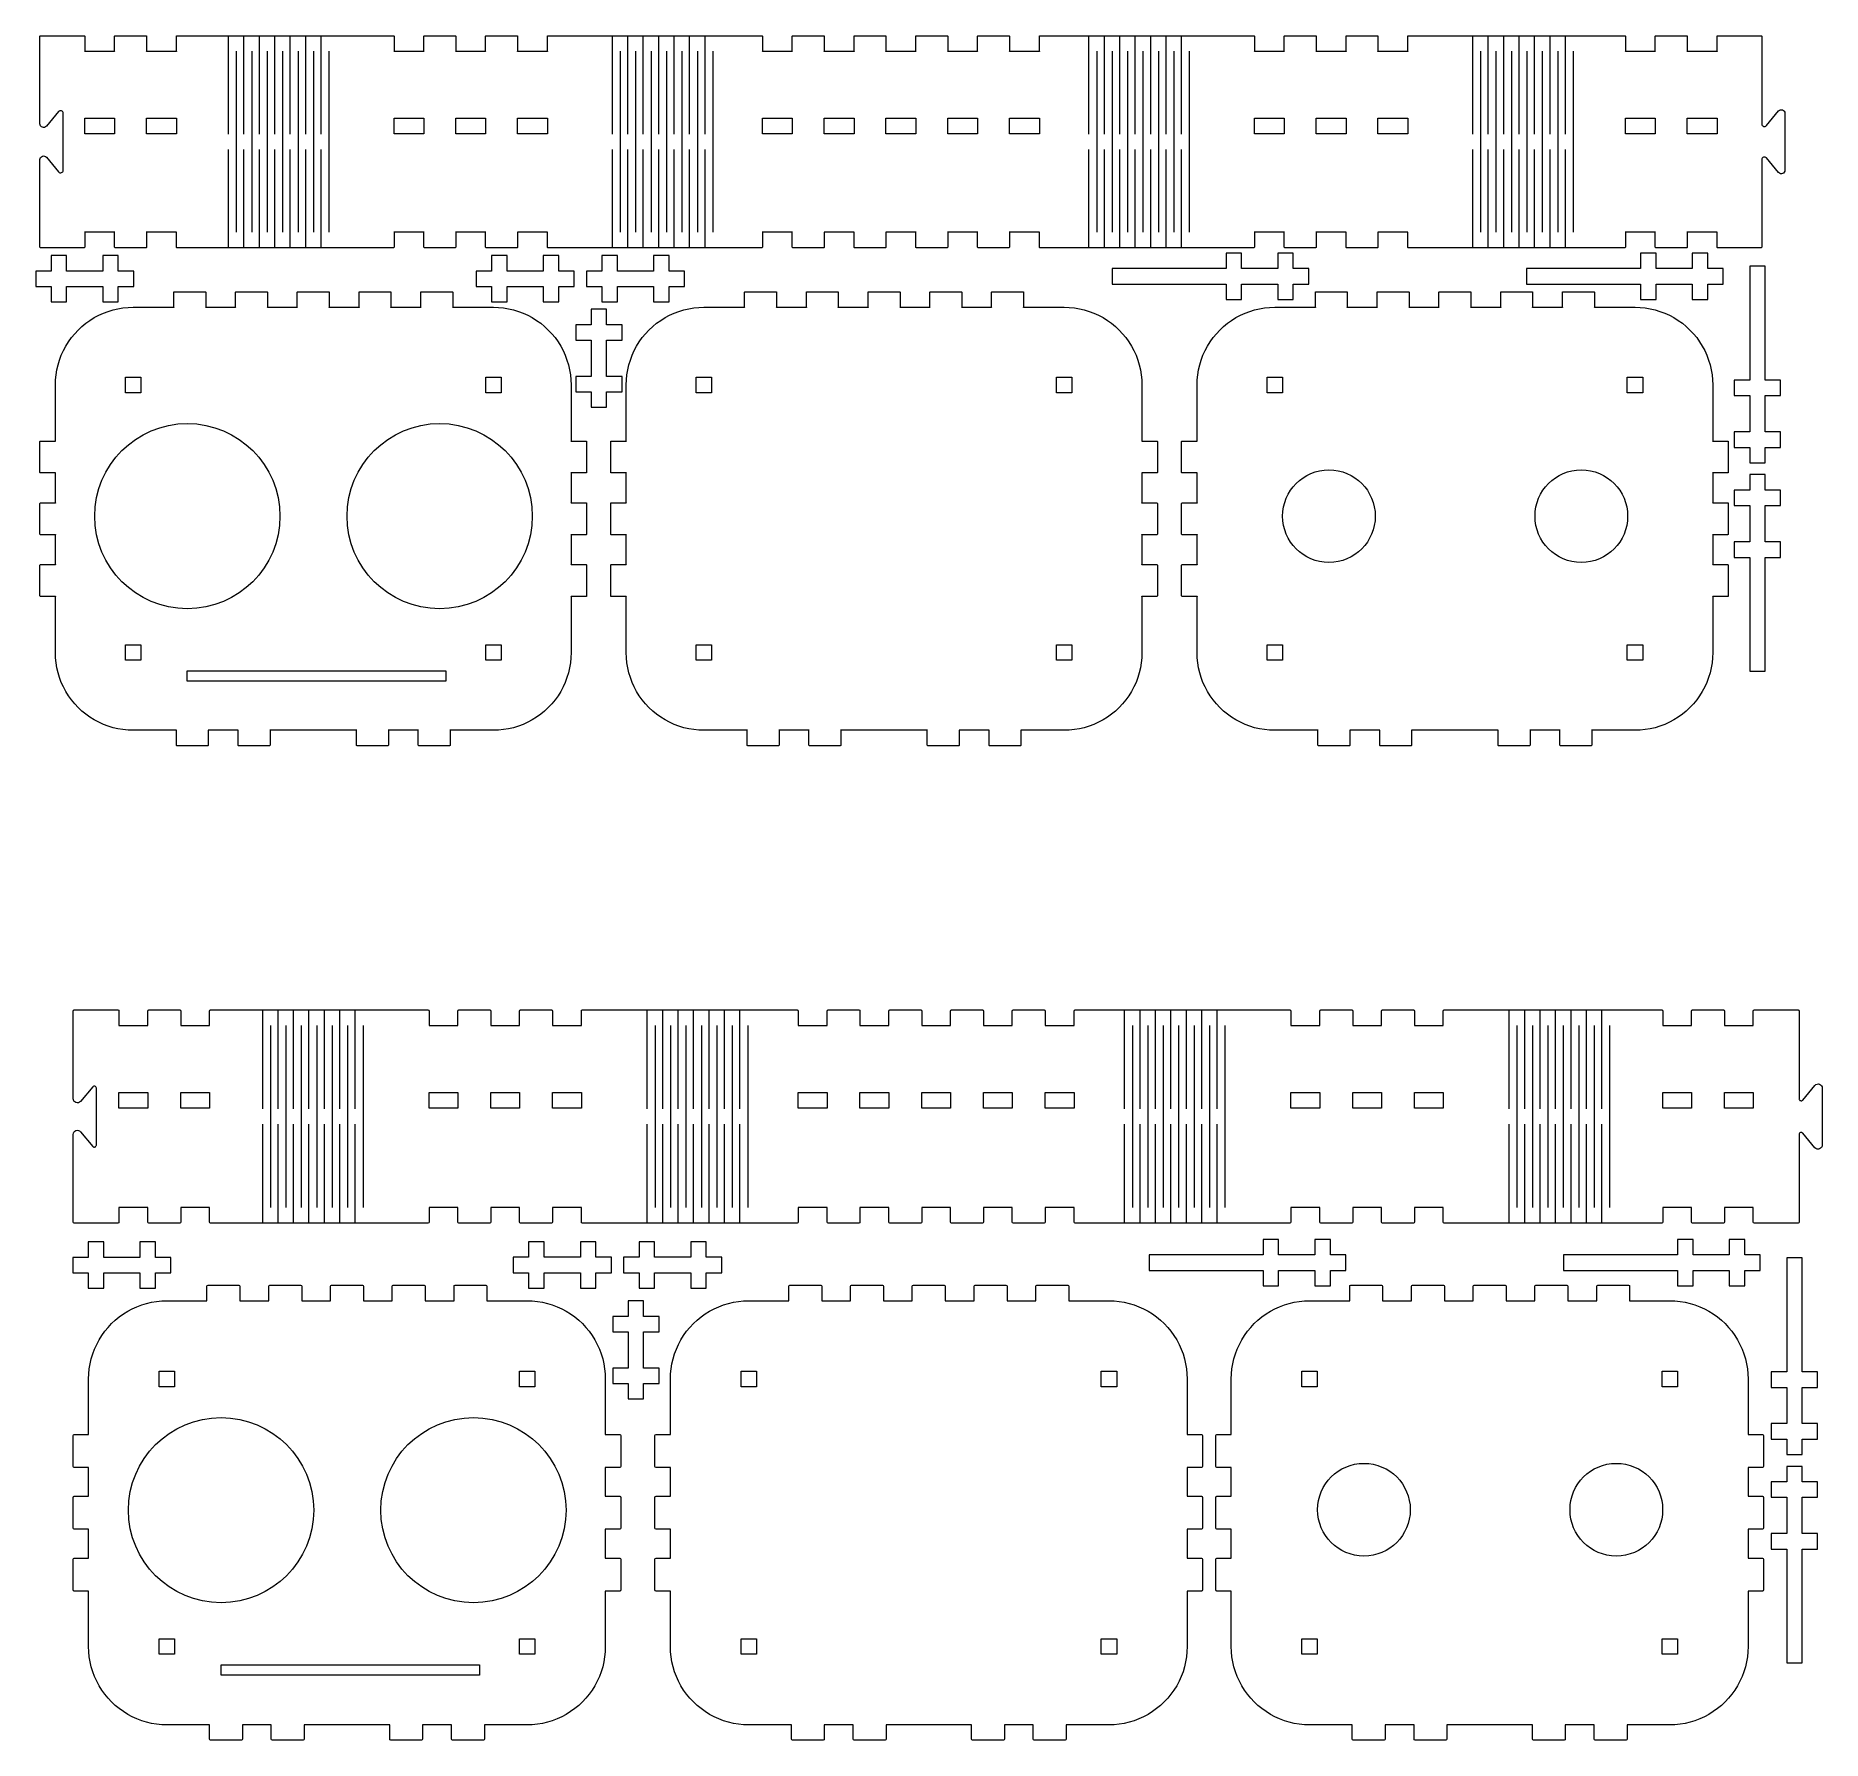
# Model space of a CAD drawing. Header units: millimetres. Extents: x 9 to 356, y -338 to -7.
import ezdxf

# ---------------------------------------------------------------- set-up
doc = ezdxf.new("R2010")
doc.units = ezdxf.units.MM
doc.header["$MEASUREMENT"] = 0
for name, color, linetype, lineweight in [('Layer 2', 7, 'Continuous', 0), ('Layer 6', 7, 'Continuous', 0), ('Layer 7', 7, 'Continuous', 0)]:
    doc.layers.add(name, color=color, linetype=linetype, lineweight=lineweight)

# ---------------------------------------------------------------- blocks, each defined once
blk = doc.blocks.new('Block_1')
at = {"layer": 'Layer 7', "color": 1, "lineweight": 0, "true_color": 0xff0000}
blk.add_open_spline([(16.06, -237.89), (16.06, -237.89), (24.56, -237.89), (24.56, -237.89), (24.67, -237.89), (24.76, -237.8), (24.76, -237.69), (24.76, -237.69), (24.76, -234.89), (24.76, -234.89), (24.76, -234.89), (30.36, -234.89), (30.36, -234.89), (30.36, -234.89), (30.36, -237.69), (30.36, -237.69), (30.36, -237.8), (30.45, -237.89), (30.56, -237.89), (30.56, -237.89), (36.56, -237.89), (36.56, -237.89), (36.67, -237.89), (36.76, -237.8), (36.76, -237.69), (36.76, -237.69), (36.76, -234.89), (36.76, -234.89), (36.76, -234.89), (42.36, -234.89), (42.36, -234.89), (42.36, -234.89), (42.36, -237.69), (42.36, -237.69), (42.36, -237.8), (42.45, -237.89), (42.56, -237.89), (42.56, -237.89), (51.06, -237.89), (51.06, -237.89), (51.06, -237.89), (73.8, -237.89), (73.8, -237.89), (73.8, -237.89), (84.8, -237.89), (84.8, -237.89), (84.91, -237.89), (85, -237.8), (85, -237.69), (85, -237.69), (85, -234.89), (85, -234.89), (85, -234.89), (90.6, -234.89), (90.6, -234.89), (90.6, -234.89), (90.6, -237.69), (90.6, -237.69), (90.6, -237.8), (90.69, -237.89), (90.8, -237.89), (90.8, -237.89), (96.8, -237.89), (96.8, -237.89), (96.91, -237.89), (97, -237.8), (97, -237.69), (97, -237.69), (97, -234.89), (97, -234.89), (97, -234.89), (102.6, -234.89), (102.6, -234.89), (102.6, -234.89), (102.6, -237.69), (102.6, -237.69), (102.6, -237.8), (102.69, -237.89), (102.8, -237.89), (102.8, -237.89), (108.8, -237.89), (108.8, -237.89), (108.91, -237.89), (109, -237.8), (109, -237.69), (109, -237.69), (109, -234.89), (109, -234.89), (109, -234.89), (114.6, -234.89), (114.6, -234.89), (114.6, -234.89), (114.6, -237.69), (114.6, -237.69), (114.6, -237.8), (114.69, -237.89), (114.8, -237.89), (114.8, -237.89), (125.8, -237.89), (125.8, -237.89), (125.8, -237.89), (148.54, -237.89), (148.54, -237.89), (148.54, -237.89), (156.54, -237.89), (156.54, -237.89), (156.65, -237.89), (156.74, -237.8), (156.74, -237.69), (156.74, -237.69), (156.74, -234.89), (156.74, -234.89), (156.74, -234.89), (162.34, -234.89), (162.34, -234.89), (162.34, -234.89), (162.34, -237.69), (162.34, -237.69), (162.34, -237.8), (162.43, -237.89), (162.54, -237.89), (162.54, -237.89), (168.54, -237.89), (168.54, -237.89), (168.65, -237.89), (168.74, -237.8), (168.74, -237.69), (168.74, -237.69), (168.74, -234.89), (168.74, -234.89), (168.74, -234.89), (174.34, -234.89), (174.34, -234.89), (174.34, -234.89), (174.34, -237.69), (174.34, -237.69), (174.34, -237.8), (174.43, -237.89), (174.54, -237.89), (174.54, -237.89), (180.54, -237.89), (180.54, -237.89), (180.65, -237.89), (180.74, -237.8), (180.74, -237.69), (180.74, -237.69), (180.74, -234.89), (180.74, -234.89), (180.74, -234.89), (186.34, -234.89), (186.34, -234.89), (186.34, -234.89), (186.34, -237.69), (186.34, -237.69), (186.34, -237.8), (186.43, -237.89), (186.54, -237.89), (186.54, -237.89), (192.54, -237.89), (192.54, -237.89), (192.65, -237.89), (192.74, -237.8), (192.74, -237.69), (192.74, -237.69), (192.74, -234.89), (192.74, -234.89), (192.74, -234.89), (198.34, -234.89), (198.34, -234.89), (198.34, -234.89), (198.34, -237.69), (198.34, -237.69), (198.34, -237.8), (198.43, -237.89), (198.54, -237.89), (198.54, -237.89), (204.54, -237.89), (204.54, -237.89), (204.65, -237.89), (204.74, -237.8), (204.74, -237.69), (204.74, -237.69), (204.74, -234.89), (204.74, -234.89), (204.74, -234.89), (210.34, -234.89), (210.34, -234.89), (210.34, -234.89), (210.34, -237.69), (210.34, -237.69), (210.34, -237.8), (210.43, -237.89), (210.54, -237.89), (210.54, -237.89), (218.54, -237.89), (218.54, -237.89), (218.54, -237.89), (241.28, -237.89), (241.28, -237.89), (241.28, -237.89), (252.28, -237.89), (252.28, -237.89), (252.39, -237.89), (252.48, -237.8), (252.48, -237.69), (252.48, -237.69), (252.48, -234.89), (252.48, -234.89), (252.48, -234.89), (258.08, -234.89), (258.08, -234.89), (258.08, -234.89), (258.08, -237.69), (258.08, -237.69), (258.08, -237.8), (258.17, -237.89), (258.28, -237.89), (258.28, -237.89), (264.28, -237.89), (264.28, -237.89), (264.39, -237.89), (264.48, -237.8), (264.48, -237.69), (264.48, -237.69), (264.48, -234.89), (264.48, -234.89), (264.48, -234.89), (270.08, -234.89), (270.08, -234.89), (270.08, -234.89), (270.08, -237.69), (270.08, -237.69), (270.08, -237.8), (270.17, -237.89), (270.28, -237.89), (270.28, -237.89), (276.28, -237.89), (276.28, -237.89), (276.39, -237.89), (276.48, -237.8), (276.48, -237.69), (276.48, -237.69), (276.48, -234.89), (276.48, -234.89), (276.48, -234.89), (282.08, -234.89), (282.08, -234.89), (282.08, -234.89), (282.08, -237.69), (282.08, -237.69), (282.08, -237.8), (282.17, -237.89), (282.28, -237.89), (282.28, -237.89), (293.28, -237.89), (293.28, -237.89), (293.28, -237.89), (316.02, -237.89), (316.02, -237.89), (316.02, -237.89), (324.52, -237.89), (324.52, -237.89), (324.63, -237.89), (324.72, -237.8), (324.72, -237.69), (324.72, -237.69), (324.72, -234.89), (324.72, -234.89), (324.72, -234.89), (330.32, -234.89), (330.32, -234.89), (330.32, -234.89), (330.32, -237.69), (330.32, -237.69), (330.32, -237.8), (330.41, -237.89), (330.52, -237.89), (330.52, -237.89), (336.52, -237.89), (336.52, -237.89), (336.63, -237.89), (336.72, -237.8), (336.72, -237.69), (336.72, -237.69), (336.72, -234.89), (336.72, -234.89), (336.72, -234.89), (342.32, -234.89), (342.32, -234.89), (342.32, -234.89), (342.32, -237.69), (342.32, -237.69), (342.32, -237.8), (342.41, -237.89), (342.52, -237.89), (342.52, -237.89), (351.02, -237.89), (351.02, -237.89), (351.13, -237.89), (351.22, -237.8), (351.22, -237.69), (351.22, -237.69), (351.22, -234.69), (351.22, -234.69), (351.22, -234.69), (351.22, -220.66), (351.22, -220.66), (351.22, -220.58), (351.24, -220.5), (351.29, -220.43), (351.34, -220.36), (351.4, -220.31), (351.48, -220.29), (351.56, -220.26), (351.64, -220.25), (351.72, -220.28), (351.8, -220.3), (351.87, -220.34), (351.92, -220.4), (351.92, -220.4), (354.3, -223.24), (354.3, -223.24), (354.41, -223.37), (354.55, -223.46), (354.71, -223.5), (354.87, -223.54), (355.04, -223.54), (355.19, -223.48), (355.34, -223.42), (355.48, -223.32), (355.57, -223.19), (355.67, -223.05), (355.72, -222.89), (355.72, -222.73), (355.72, -222.73), (355.72, -211.66), (355.72, -211.66), (355.72, -211.5), (355.67, -211.34), (355.57, -211.2), (355.48, -211.07), (355.34, -210.97), (355.19, -210.91), (355.04, -210.85), (354.87, -210.85), (354.71, -210.89), (354.55, -210.93), (354.41, -211.02), (354.3, -211.15), (354.3, -211.15), (351.92, -213.98), (351.92, -213.98), (351.87, -214.05), (351.8, -214.09), (351.72, -214.11), (351.64, -214.14), (351.56, -214.13), (351.48, -214.1), (351.4, -214.08), (351.34, -214.02), (351.29, -213.96), (351.24, -213.89), (351.22, -213.81), (351.22, -213.73), (351.22, -213.73), (351.22, -199.69), (351.22, -199.69), (351.22, -199.69), (351.22, -196.69), (351.22, -196.69), (351.22, -196.58), (351.13, -196.49), (351.02, -196.49), (351.02, -196.49), (342.52, -196.49), (342.52, -196.49), (342.41, -196.49), (342.32, -196.58), (342.32, -196.69), (342.32, -196.69), (342.32, -199.49), (342.32, -199.49), (342.32, -199.49), (336.72, -199.49), (336.72, -199.49), (336.72, -199.49), (336.72, -196.69), (336.72, -196.69), (336.72, -196.58), (336.63, -196.49), (336.52, -196.49), (336.52, -196.49), (330.52, -196.49), (330.52, -196.49), (330.41, -196.49), (330.32, -196.58), (330.32, -196.69), (330.32, -196.69), (330.32, -199.49), (330.32, -199.49), (330.32, -199.49), (324.72, -199.49), (324.72, -199.49), (324.72, -199.49), (324.72, -196.69), (324.72, -196.69), (324.72, -196.58), (324.63, -196.49), (324.52, -196.49), (324.52, -196.49), (316.02, -196.49), (316.02, -196.49), (316.02, -196.49), (293.28, -196.49), (293.28, -196.49), (293.28, -196.49), (282.28, -196.49), (282.28, -196.49), (282.17, -196.49), (282.08, -196.58), (282.08, -196.69), (282.08, -196.69), (282.08, -199.49), (282.08, -199.49), (282.08, -199.49), (276.48, -199.49), (276.48, -199.49), (276.48, -199.49), (276.48, -196.69), (276.48, -196.69), (276.48, -196.58), (276.39, -196.49), (276.28, -196.49), (276.28, -196.49), (270.28, -196.49), (270.28, -196.49), (270.17, -196.49), (270.08, -196.58), (270.08, -196.69), (270.08, -196.69), (270.08, -199.49), (270.08, -199.49), (270.08, -199.49), (264.48, -199.49), (264.48, -199.49), (264.48, -199.49), (264.48, -196.69), (264.48, -196.69), (264.48, -196.58), (264.39, -196.49), (264.28, -196.49), (264.28, -196.49), (258.28, -196.49), (258.28, -196.49), (258.17, -196.49), (258.08, -196.58), (258.08, -196.69), (258.08, -196.69), (258.08, -199.49), (258.08, -199.49), (258.08, -199.49), (252.48, -199.49), (252.48, -199.49), (252.48, -199.49), (252.48, -196.69), (252.48, -196.69), (252.48, -196.58), (252.39, -196.49), (252.28, -196.49), (252.28, -196.49), (241.28, -196.49), (241.28, -196.49), (241.28, -196.49), (218.54, -196.49), (218.54, -196.49), (218.54, -196.49), (210.54, -196.49), (210.54, -196.49), (210.43, -196.49), (210.34, -196.58), (210.34, -196.69), (210.34, -196.69), (210.34, -199.49), (210.34, -199.49), (210.34, -199.49), (204.74, -199.49), (204.74, -199.49), (204.74, -199.49), (204.74, -196.69), (204.74, -196.69), (204.74, -196.58), (204.65, -196.49), (204.54, -196.49), (204.54, -196.49), (198.54, -196.49), (198.54, -196.49), (198.43, -196.49), (198.34, -196.58), (198.34, -196.69), (198.34, -196.69), (198.34, -199.49), (198.34, -199.49), (198.34, -199.49), (192.74, -199.49), (192.74, -199.49), (192.74, -199.49), (192.74, -196.69), (192.74, -196.69), (192.74, -196.58), (192.65, -196.49), (192.54, -196.49), (192.54, -196.49), (186.54, -196.49), (186.54, -196.49), (186.43, -196.49), (186.34, -196.58), (186.34, -196.69), (186.34, -196.69), (186.34, -199.49), (186.34, -199.49), (186.34, -199.49), (180.74, -199.49), (180.74, -199.49), (180.74, -199.49), (180.74, -196.69), (180.74, -196.69), (180.74, -196.58), (180.65, -196.49), (180.54, -196.49), (180.54, -196.49), (174.54, -196.49), (174.54, -196.49), (174.43, -196.49), (174.34, -196.58), (174.34, -196.69), (174.34, -196.69), (174.34, -199.49), (174.34, -199.49), (174.34, -199.49), (168.74, -199.49), (168.74, -199.49), (168.74, -199.49), (168.74, -196.69), (168.74, -196.69), (168.74, -196.58), (168.65, -196.49), (168.54, -196.49), (168.54, -196.49), (162.54, -196.49), (162.54, -196.49), (162.43, -196.49), (162.34, -196.58), (162.34, -196.69), (162.34, -196.69), (162.34, -199.49), (162.34, -199.49), (162.34, -199.49), (156.74, -199.49), (156.74, -199.49), (156.74, -199.49), (156.74, -196.69), (156.74, -196.69), (156.74, -196.58), (156.65, -196.49), (156.54, -196.49), (156.54, -196.49), (148.54, -196.49), (148.54, -196.49), (148.54, -196.49), (125.8, -196.49), (125.8, -196.49), (125.8, -196.49), (114.8, -196.49), (114.8, -196.49), (114.69, -196.49), (114.6, -196.58), (114.6, -196.69), (114.6, -196.69), (114.6, -199.49), (114.6, -199.49), (114.6, -199.49), (109, -199.49), (109, -199.49), (109, -199.49), (109, -196.69), (109, -196.69), (109, -196.58), (108.91, -196.49), (108.8, -196.49), (108.8, -196.49), (102.8, -196.49), (102.8, -196.49), (102.69, -196.49), (102.6, -196.58), (102.6, -196.69), (102.6, -196.69), (102.6, -199.49), (102.6, -199.49), (102.6, -199.49), (97, -199.49), (97, -199.49), (97, -199.49), (97, -196.69), (97, -196.69), (97, -196.58), (96.91, -196.49), (96.8, -196.49), (96.8, -196.49), (90.8, -196.49), (90.8, -196.49), (90.69, -196.49), (90.6, -196.58), (90.6, -196.69), (90.6, -196.69), (90.6, -199.49), (90.6, -199.49), (90.6, -199.49), (85, -199.49), (85, -199.49), (85, -199.49), (85, -196.69), (85, -196.69), (85, -196.58), (84.91, -196.49), (84.8, -196.49), (84.8, -196.49), (73.8, -196.49), (73.8, -196.49), (73.8, -196.49), (51.06, -196.49), (51.06, -196.49), (51.06, -196.49), (42.56, -196.49), (42.56, -196.49), (42.45, -196.49), (42.36, -196.58), (42.36, -196.69), (42.36, -196.69), (42.36, -199.49), (42.36, -199.49), (42.36, -199.49), (36.76, -199.49), (36.76, -199.49), (36.76, -199.49), (36.76, -196.69), (36.76, -196.69), (36.76, -196.58), (36.67, -196.49), (36.56, -196.49), (36.56, -196.49), (30.56, -196.49), (30.56, -196.49), (30.45, -196.49), (30.36, -196.58), (30.36, -196.69), (30.36, -196.69), (30.36, -199.49), (30.36, -199.49), (30.36, -199.49), (24.76, -199.49), (24.76, -199.49), (24.76, -199.49), (24.76, -196.69), (24.76, -196.69), (24.76, -196.58), (24.67, -196.49), (24.56, -196.49), (24.56, -196.49), (16.06, -196.49), (16.06, -196.49), (15.95, -196.49), (15.86, -196.58), (15.86, -196.69), (15.86, -196.69), (15.86, -199.69), (15.86, -199.69), (15.86, -199.69), (15.86, -213.73), (15.86, -213.73), (15.86, -213.89), (15.91, -214.05), (16, -214.19), (16.1, -214.32), (16.23, -214.42), (16.39, -214.48), (16.54, -214.54), (16.71, -214.54), (16.87, -214.5), (17.03, -214.46), (17.17, -214.37), (17.27, -214.24), (17.27, -214.24), (19.65, -211.4), (19.65, -211.4), (19.71, -211.34), (19.78, -211.3), (19.86, -211.28), (19.94, -211.25), (20.02, -211.26), (20.1, -211.29), (20.17, -211.31), (20.24, -211.36), (20.29, -211.43), (20.33, -211.5), (20.36, -211.58), (20.36, -211.66), (20.36, -211.66), (20.36, -222.73), (20.36, -222.73), (20.36, -222.81), (20.33, -222.89), (20.29, -222.96), (20.24, -223.02), (20.17, -223.08), (20.1, -223.1), (20.02, -223.13), (19.94, -223.14), (19.86, -223.11), (19.78, -223.09), (19.71, -223.05), (19.65, -222.98), (19.65, -222.98), (17.27, -220.15), (17.27, -220.15), (17.17, -220.02), (17.03, -219.93), (16.87, -219.89), (16.71, -219.85), (16.54, -219.85), (16.39, -219.91), (16.23, -219.97), (16.1, -220.07), (16, -220.2), (15.91, -220.34), (15.86, -220.5), (15.86, -220.66), (15.86, -220.66), (15.86, -234.69), (15.86, -234.69), (15.86, -234.69), (15.86, -237.69), (15.86, -237.69), (15.86, -237.8), (15.95, -237.89), (16.06, -237.89)], degree=3, knots=[0, 0, 0, 0, 1, 1, 1, 2, 2, 2, 3, 3, 3, 4, 4, 4, 5, 5, 5, 6, 6, 6, 7, 7, 7, 8, 8, 8, 9, 9, 9, 10, 10, 10, 11, 11, 11, 12, 12, 12, 13, 13, 13, 14, 14, 14, 15, 15, 15, 16, 16, 16, 17, 17, 17, 18, 18, 18, 19, 19, 19, 20, 20, 20, 21, 21, 21, 22, 22, 22, 23, 23, 23, 24, 24, 24, 25, 25, 25, 26, 26, 26, 27, 27, 27, 28, 28, 28, 29, 29, 29, 30, 30, 30, 31, 31, 31, 32, 32, 32, 33, 33, 33, 34, 34, 34, 35, 35, 35, 36, 36, 36, 37, 37, 37, 38, 38, 38, 39, 39, 39, 40, 40, 40, 41, 41, 41, 42, 42, 42, 43, 43, 43, 44, 44, 44, 45, 45, 45, 46, 46, 46, 47, 47, 47, 48, 48, 48, 49, 49, 49, 50, 50, 50, 51, 51, 51, 52, 52, 52, 53, 53, 53, 54, 54, 54, 55, 55, 55, 56, 56, 56, 57, 57, 57, 58, 58, 58, 59, 59, 59, 60, 60, 60, 61, 61, 61, 62, 62, 62, 63, 63, 63, 64, 64, 64, 65, 65, 65, 66, 66, 66, 67, 67, 67, 68, 68, 68, 69, 69, 69, 70, 70, 70, 71, 71, 71, 72, 72, 72, 73, 73, 73, 74, 74, 74, 75, 75, 75, 76, 76, 76, 77, 77, 77, 78, 78, 78, 79, 79, 79, 80, 80, 80, 81, 81, 81, 82, 82, 82, 83, 83, 83, 84, 84, 84, 85, 85, 85, 86, 86, 86, 87, 87, 87, 88, 88, 88, 89, 89, 89, 90, 90, 90, 91, 91, 91, 92, 92, 92, 93, 93, 93, 94, 94, 94, 95, 95, 95, 96, 96, 96, 97, 97, 97, 98, 98, 98, 99, 99, 99, 100, 100, 100, 101, 101, 101, 102, 102, 102, 103, 103, 103, 104, 104, 104, 105, 105, 105, 106, 106, 106, 107, 107, 107, 108, 108, 108, 109, 109, 109, 110, 110, 110, 111, 111, 111, 112, 112, 112, 113, 113, 113, 114, 114, 114, 115, 115, 115, 116, 116, 116, 117, 117, 117, 118, 118, 118, 119, 119, 119, 120, 120, 120, 121, 121, 121, 122, 122, 122, 123, 123, 123, 124, 124, 124, 125, 125, 125, 126, 126, 126, 127, 127, 127, 128, 128, 128, 129, 129, 129, 130, 130, 130, 131, 131, 131, 132, 132, 132, 133, 133, 133, 134, 134, 134, 135, 135, 135, 136, 136, 136, 137, 137, 137, 138, 138, 138, 139, 139, 139, 140, 140, 140, 141, 141, 141, 142, 142, 142, 143, 143, 143, 144, 144, 144, 145, 145, 145, 146, 146, 146, 147, 147, 147, 148, 148, 148, 149, 149, 149, 150, 150, 150, 151, 151, 151, 152, 152, 152, 153, 153, 153, 154, 154, 154, 155, 155, 155, 156, 156, 156, 157, 157, 157, 158, 158, 158, 159, 159, 159, 160, 160, 160, 161, 161, 161, 162, 162, 162, 163, 163, 163, 164, 164, 164, 165, 165, 165, 166, 166, 166, 167, 167, 167, 168, 168, 168, 169, 169, 169, 170, 170, 170, 171, 171, 171, 172, 172, 172, 173, 173, 173, 174, 174, 174, 175, 175, 175, 176, 176, 176, 177, 177, 177, 178, 178, 178, 179, 179, 179, 180, 180, 180, 181, 181, 181, 182, 182, 182, 183, 183, 183, 184, 184, 184, 185, 185, 185, 186, 186, 186, 187, 187, 187, 188, 188, 188, 189, 189, 189, 190, 190, 190, 191, 191, 191, 192, 192, 192, 193, 193, 193, 194, 194, 194, 195, 195, 195, 196, 196, 196, 197, 197, 197, 198, 198, 198, 199, 199, 199, 200, 200, 200, 201, 201, 201, 202, 202, 202, 203, 203, 203, 204, 204, 204, 205, 205, 205, 206, 206, 206, 207, 207, 207, 208, 208, 208, 209, 209, 209, 210, 210, 210, 211, 211, 211, 212, 212, 212, 213, 213, 213, 214, 214, 214, 215, 215, 215, 216, 216, 216, 217, 217, 217, 218, 218, 218, 219, 219, 219, 220, 220, 220, 221, 221, 221, 222, 222, 222, 223, 223, 223, 224, 224, 224, 225, 225, 225, 226, 226, 226, 227, 227, 227, 228, 228, 228, 229, 229, 229, 230, 230, 230, 231, 231, 231, 232, 232, 232, 233, 233, 233, 234, 234, 234, 235, 235, 235, 236, 236, 236, 237, 237, 237, 238, 238, 238, 239, 239, 239, 240, 240, 240, 241, 241, 241, 242, 242, 242, 243, 243, 243, 244, 244, 244, 245, 245, 245, 246, 246, 246, 247, 247, 247, 248, 248, 248, 248], dxfattribs=at)
for points in [[(52.68, -215.69), (52.68, -215.69), (52.68, -196.49), (52.68, -196.49)], [(55.68, -215.69), (55.68, -215.69), (55.68, -196.49), (55.68, -196.49)], [(58.68, -215.69), (58.68, -215.69), (58.68, -196.49), (58.68, -196.49)], [(61.68, -215.69), (61.68, -215.69), (61.68, -196.49), (61.68, -196.49)], [(64.68, -215.69), (64.68, -215.69), (64.68, -196.49), (64.68, -196.49)], [(67.68, -215.69), (67.68, -215.69), (67.68, -196.49), (67.68, -196.49)], [(70.68, -215.69), (70.68, -215.69), (70.68, -196.49), (70.68, -196.49)], [(127.42, -215.69), (127.42, -215.69), (127.42, -196.49), (127.42, -196.49)], [(130.42, -215.69), (130.42, -215.69), (130.42, -196.49), (130.42, -196.49)], [(133.42, -215.69), (133.42, -215.69), (133.42, -196.49), (133.42, -196.49)], [(136.42, -215.69), (136.42, -215.69), (136.42, -196.49), (136.42, -196.49)], [(139.42, -215.69), (139.42, -215.69), (139.42, -196.49), (139.42, -196.49)], [(142.42, -215.69), (142.42, -215.69), (142.42, -196.49), (142.42, -196.49)], [(145.42, -215.69), (145.42, -215.69), (145.42, -196.49), (145.42, -196.49)], [(220.16, -215.69), (220.16, -215.69), (220.16, -196.49), (220.16, -196.49)], [(223.16, -215.69), (223.16, -215.69), (223.16, -196.49), (223.16, -196.49)], [(226.16, -215.69), (226.16, -215.69), (226.16, -196.49), (226.16, -196.49)], [(229.16, -215.69), (229.16, -215.69), (229.16, -196.49), (229.16, -196.49)], [(232.16, -215.69), (232.16, -215.69), (232.16, -196.49), (232.16, -196.49)], [(235.16, -215.69), (235.16, -215.69), (235.16, -196.49), (235.16, -196.49)], [(238.16, -215.69), (238.16, -215.69), (238.16, -196.49), (238.16, -196.49)], [(294.9, -215.69), (294.9, -215.69), (294.9, -196.49), (294.9, -196.49)], [(297.9, -215.69), (297.9, -215.69), (297.9, -196.49), (297.9, -196.49)], [(300.9, -215.69), (300.9, -215.69), (300.9, -196.49), (300.9, -196.49)], [(303.9, -215.69), (303.9, -215.69), (303.9, -196.49), (303.9, -196.49)], [(306.9, -215.69), (306.9, -215.69), (306.9, -196.49), (306.9, -196.49)], [(309.9, -215.69), (309.9, -215.69), (309.9, -196.49), (309.9, -196.49)], [(312.9, -215.69), (312.9, -215.69), (312.9, -196.49), (312.9, -196.49)], [(54.18, -199.49), (54.18, -199.49), (54.18, -234.89), (54.18, -234.89)], [(57.18, -199.49), (57.18, -199.49), (57.18, -234.89), (57.18, -234.89)], [(60.18, -199.49), (60.18, -199.49), (60.18, -234.89), (60.18, -234.89)], [(63.18, -199.49), (63.18, -199.49), (63.18, -234.89), (63.18, -234.89)], [(66.18, -199.49), (66.18, -199.49), (66.18, -234.89), (66.18, -234.89)], [(69.18, -199.49), (69.18, -199.49), (69.18, -234.89), (69.18, -234.89)], [(72.18, -199.49), (72.18, -199.49), (72.18, -234.89), (72.18, -234.89)], [(128.92, -199.49), (128.92, -199.49), (128.92, -234.89), (128.92, -234.89)], [(131.92, -199.49), (131.92, -199.49), (131.92, -234.89), (131.92, -234.89)], [(134.92, -199.49), (134.92, -199.49), (134.92, -234.89), (134.92, -234.89)], [(137.92, -199.49), (137.92, -199.49), (137.92, -234.89), (137.92, -234.89)], [(140.92, -199.49), (140.92, -199.49), (140.92, -234.89), (140.92, -234.89)], [(143.92, -199.49), (143.92, -199.49), (143.92, -234.89), (143.92, -234.89)], [(146.92, -199.49), (146.92, -199.49), (146.92, -234.89), (146.92, -234.89)], [(221.66, -199.49), (221.66, -199.49), (221.66, -234.89), (221.66, -234.89)], [(224.66, -199.49), (224.66, -199.49), (224.66, -234.89), (224.66, -234.89)], [(227.66, -199.49), (227.66, -199.49), (227.66, -234.89), (227.66, -234.89)], [(230.66, -199.49), (230.66, -199.49), (230.66, -234.89), (230.66, -234.89)], [(233.66, -199.49), (233.66, -199.49), (233.66, -234.89), (233.66, -234.89)], [(236.66, -199.49), (236.66, -199.49), (236.66, -234.89), (236.66, -234.89)], [(239.66, -199.49), (239.66, -199.49), (239.66, -234.89), (239.66, -234.89)], [(296.4, -199.49), (296.4, -199.49), (296.4, -234.89), (296.4, -234.89)], [(299.4, -199.49), (299.4, -199.49), (299.4, -234.89), (299.4, -234.89)], [(302.4, -199.49), (302.4, -199.49), (302.4, -234.89), (302.4, -234.89)], [(305.4, -199.49), (305.4, -199.49), (305.4, -234.89), (305.4, -234.89)], [(308.4, -199.49), (308.4, -199.49), (308.4, -234.89), (308.4, -234.89)], [(311.4, -199.49), (311.4, -199.49), (311.4, -234.89), (311.4, -234.89)], [(314.4, -199.49), (314.4, -199.49), (314.4, -234.89), (314.4, -234.89)], [(52.68, -237.89), (52.68, -237.89), (52.68, -218.69), (52.68, -218.69)], [(55.68, -237.89), (55.68, -237.89), (55.68, -218.69), (55.68, -218.69)], [(58.68, -237.89), (58.68, -237.89), (58.68, -218.69), (58.68, -218.69)], [(61.68, -237.89), (61.68, -237.89), (61.68, -218.69), (61.68, -218.69)], [(64.68, -237.89), (64.68, -237.89), (64.68, -218.69), (64.68, -218.69)], [(67.68, -237.89), (67.68, -237.89), (67.68, -218.69), (67.68, -218.69)], [(70.68, -237.89), (70.68, -237.89), (70.68, -218.69), (70.68, -218.69)], [(127.42, -237.89), (127.42, -237.89), (127.42, -218.69), (127.42, -218.69)], [(130.42, -237.89), (130.42, -237.89), (130.42, -218.69), (130.42, -218.69)], [(133.42, -237.89), (133.42, -237.89), (133.42, -218.69), (133.42, -218.69)], [(136.42, -237.89), (136.42, -237.89), (136.42, -218.69), (136.42, -218.69)], [(139.42, -237.89), (139.42, -237.89), (139.42, -218.69), (139.42, -218.69)], [(142.42, -237.89), (142.42, -237.89), (142.42, -218.69), (142.42, -218.69)], [(145.42, -237.89), (145.42, -237.89), (145.42, -218.69), (145.42, -218.69)], [(220.16, -237.89), (220.16, -237.89), (220.16, -218.69), (220.16, -218.69)], [(223.16, -237.89), (223.16, -237.89), (223.16, -218.69), (223.16, -218.69)], [(226.16, -237.89), (226.16, -237.89), (226.16, -218.69), (226.16, -218.69)], [(229.16, -237.89), (229.16, -237.89), (229.16, -218.69), (229.16, -218.69)], [(232.16, -237.89), (232.16, -237.89), (232.16, -218.69), (232.16, -218.69)], [(235.16, -237.89), (235.16, -237.89), (235.16, -218.69), (235.16, -218.69)], [(238.16, -237.89), (238.16, -237.89), (238.16, -218.69), (238.16, -218.69)], [(294.9, -237.89), (294.9, -237.89), (294.9, -218.69), (294.9, -218.69)], [(297.9, -237.89), (297.9, -237.89), (297.9, -218.69), (297.9, -218.69)], [(300.9, -237.89), (300.9, -237.89), (300.9, -218.69), (300.9, -218.69)], [(303.9, -237.89), (303.9, -237.89), (303.9, -218.69), (303.9, -218.69)], [(306.9, -237.89), (306.9, -237.89), (306.9, -218.69), (306.9, -218.69)], [(309.9, -237.89), (309.9, -237.89), (309.9, -218.69), (309.9, -218.69)], [(312.9, -237.89), (312.9, -237.89), (312.9, -218.69), (312.9, -218.69)]]:
    blk.add_open_spline(points, degree=3, dxfattribs=at)
blk = doc.blocks.new('Block_2')
at = {"layer": 'Layer 7', "color": 1, "lineweight": 0, "true_color": 0xff0000}
for points in [[(35.57, -269.68), (32.57, -269.68), (32.57, -266.68), (35.57, -266.68)], [(105.57, -269.68), (102.57, -269.68), (102.57, -266.68), (105.57, -266.68)], [(35.57, -321.68), (32.57, -321.68), (32.57, -318.68), (35.57, -318.68)], [(105.57, -321.68), (102.57, -321.68), (102.57, -318.68), (105.57, -318.68)], [(94.82, -325.73), (44.6, -325.73), (44.6, -323.73), (94.82, -323.73)], [(94.82, -325.73), (44.6, -325.73), (44.6, -323.73), (94.82, -323.73)]]:
    blk.add_lwpolyline(points, close=True, dxfattribs=at)
for centre in [(44.6, -293.67), (93.64, -293.67)]:
    blk.add_circle(centre, 18, dxfattribs=at)
blk.add_open_spline([(34.06, -335.38), (34.06, -335.38), (42.36, -335.38), (42.36, -335.38), (42.36, -335.38), (42.36, -338.18), (42.36, -338.18), (42.36, -338.29), (42.45, -338.38), (42.56, -338.38), (42.56, -338.38), (48.56, -338.38), (48.56, -338.38), (48.67, -338.38), (48.76, -338.29), (48.76, -338.18), (48.76, -338.18), (48.76, -335.38), (48.76, -335.38), (48.76, -335.38), (54.36, -335.38), (54.36, -335.38), (54.36, -335.38), (54.36, -338.18), (54.36, -338.18), (54.36, -338.29), (54.45, -338.38), (54.56, -338.38), (54.56, -338.38), (60.56, -338.38), (60.56, -338.38), (60.67, -338.38), (60.76, -338.29), (60.76, -338.18), (60.76, -338.18), (60.76, -335.38), (60.76, -335.38), (60.76, -335.38), (69.06, -335.38), (69.06, -335.38), (69.06, -335.38), (77.36, -335.38), (77.36, -335.38), (77.36, -335.38), (77.36, -338.18), (77.36, -338.18), (77.36, -338.29), (77.45, -338.38), (77.56, -338.38), (77.56, -338.38), (83.56, -338.38), (83.56, -338.38), (83.67, -338.38), (83.76, -338.29), (83.76, -338.18), (83.76, -338.18), (83.76, -335.38), (83.76, -335.38), (83.76, -335.38), (89.36, -335.38), (89.36, -335.38), (89.36, -335.38), (89.36, -338.18), (89.36, -338.18), (89.36, -338.29), (89.45, -338.38), (89.56, -338.38), (89.56, -338.38), (95.56, -338.38), (95.56, -338.38), (95.67, -338.38), (95.76, -338.29), (95.76, -338.18), (95.76, -338.18), (95.76, -335.38), (95.76, -335.38), (95.76, -335.38), (104.06, -335.38), (104.06, -335.38), (106.73, -335.38), (109.35, -334.68), (111.66, -333.34), (113.97, -332.01), (115.89, -330.09), (117.22, -327.78), (118.56, -325.47), (119.26, -322.85), (119.26, -320.18), (119.26, -320.18), (119.26, -309.38), (119.26, -309.38), (119.26, -309.38), (122.06, -309.38), (122.06, -309.38), (122.17, -309.38), (122.26, -309.29), (122.26, -309.18), (122.26, -309.18), (122.26, -303.18), (122.26, -303.18), (122.26, -303.07), (122.17, -302.98), (122.06, -302.98), (122.06, -302.98), (119.26, -302.98), (119.26, -302.98), (119.26, -302.98), (119.26, -297.38), (119.26, -297.38), (119.26, -297.38), (122.06, -297.38), (122.06, -297.38), (122.17, -297.38), (122.26, -297.29), (122.26, -297.18), (122.26, -297.18), (122.26, -291.18), (122.26, -291.18), (122.26, -291.07), (122.17, -290.98), (122.06, -290.98), (122.06, -290.98), (119.26, -290.98), (119.26, -290.98), (119.26, -290.98), (119.26, -285.38), (119.26, -285.38), (119.26, -285.38), (122.06, -285.38), (122.06, -285.38), (122.17, -285.38), (122.26, -285.29), (122.26, -285.18), (122.26, -285.18), (122.26, -279.18), (122.26, -279.18), (122.26, -279.07), (122.17, -278.98), (122.06, -278.98), (122.06, -278.98), (119.26, -278.98), (119.26, -278.98), (119.26, -278.98), (119.26, -268.18), (119.26, -268.18), (119.26, -265.51), (118.56, -262.89), (117.22, -260.58), (115.89, -258.27), (113.97, -256.35), (111.66, -255.01), (109.35, -253.68), (106.73, -252.98), (104.06, -252.98), (104.06, -252.98), (96.26, -252.98), (96.26, -252.98), (96.26, -252.98), (96.26, -250.18), (96.26, -250.18), (96.26, -250.07), (96.17, -249.98), (96.06, -249.98), (96.06, -249.98), (90.06, -249.98), (90.06, -249.98), (89.95, -249.98), (89.86, -250.07), (89.86, -250.18), (89.86, -250.18), (89.86, -252.98), (89.86, -252.98), (89.86, -252.98), (84.26, -252.98), (84.26, -252.98), (84.26, -252.98), (84.26, -250.18), (84.26, -250.18), (84.26, -250.07), (84.17, -249.98), (84.06, -249.98), (84.06, -249.98), (78.06, -249.98), (78.06, -249.98), (77.95, -249.98), (77.86, -250.07), (77.86, -250.18), (77.86, -250.18), (77.86, -252.98), (77.86, -252.98), (77.86, -252.98), (72.26, -252.98), (72.26, -252.98), (72.26, -252.98), (72.26, -250.18), (72.26, -250.18), (72.26, -250.07), (72.17, -249.98), (72.06, -249.98), (72.06, -249.98), (66.06, -249.98), (66.06, -249.98), (65.95, -249.98), (65.86, -250.07), (65.86, -250.18), (65.86, -250.18), (65.86, -252.98), (65.86, -252.98), (65.86, -252.98), (60.26, -252.98), (60.26, -252.98), (60.26, -252.98), (60.26, -250.18), (60.26, -250.18), (60.26, -250.07), (60.17, -249.98), (60.06, -249.98), (60.06, -249.98), (54.06, -249.98), (54.06, -249.98), (53.95, -249.98), (53.86, -250.07), (53.86, -250.18), (53.86, -250.18), (53.86, -252.98), (53.86, -252.98), (53.86, -252.98), (48.26, -252.98), (48.26, -252.98), (48.26, -252.98), (48.26, -250.18), (48.26, -250.18), (48.26, -250.07), (48.17, -249.98), (48.06, -249.98), (48.06, -249.98), (42.06, -249.98), (42.06, -249.98), (41.95, -249.98), (41.86, -250.07), (41.86, -250.18), (41.86, -250.18), (41.86, -252.98), (41.86, -252.98), (41.86, -252.98), (34.06, -252.98), (34.06, -252.98), (31.39, -252.98), (28.77, -253.68), (26.46, -255.01), (24.15, -256.35), (22.23, -258.27), (20.9, -260.58), (19.56, -262.89), (18.86, -265.51), (18.86, -268.18), (18.86, -268.18), (18.86, -278.98), (18.86, -278.98), (18.86, -278.98), (16.06, -278.98), (16.06, -278.98), (15.95, -278.98), (15.86, -279.07), (15.86, -279.18), (15.86, -279.18), (15.86, -285.18), (15.86, -285.18), (15.86, -285.29), (15.95, -285.38), (16.06, -285.38), (16.06, -285.38), (18.86, -285.38), (18.86, -285.38), (18.86, -285.38), (18.86, -290.98), (18.86, -290.98), (18.86, -290.98), (16.06, -290.98), (16.06, -290.98), (15.95, -290.98), (15.86, -291.07), (15.86, -291.18), (15.86, -291.18), (15.86, -297.18), (15.86, -297.18), (15.86, -297.29), (15.95, -297.38), (16.06, -297.38), (16.06, -297.38), (18.86, -297.38), (18.86, -297.38), (18.86, -297.38), (18.86, -302.98), (18.86, -302.98), (18.86, -302.98), (16.06, -302.98), (16.06, -302.98), (15.95, -302.98), (15.86, -303.07), (15.86, -303.18), (15.86, -303.18), (15.86, -309.18), (15.86, -309.18), (15.86, -309.29), (15.95, -309.38), (16.06, -309.38), (16.06, -309.38), (18.86, -309.38), (18.86, -309.38), (18.86, -309.38), (18.86, -320.18), (18.86, -320.18), (18.86, -322.85), (19.56, -325.47), (20.9, -327.78), (22.23, -330.09), (24.15, -332.01), (26.46, -333.34), (28.77, -334.68), (31.39, -335.38), (34.06, -335.38)], degree=3, knots=[0, 0, 0, 0, 1, 1, 1, 2, 2, 2, 3, 3, 3, 4, 4, 4, 5, 5, 5, 6, 6, 6, 7, 7, 7, 8, 8, 8, 9, 9, 9, 10, 10, 10, 11, 11, 11, 12, 12, 12, 13, 13, 13, 14, 14, 14, 15, 15, 15, 16, 16, 16, 17, 17, 17, 18, 18, 18, 19, 19, 19, 20, 20, 20, 21, 21, 21, 22, 22, 22, 23, 23, 23, 24, 24, 24, 25, 25, 25, 26, 26, 26, 27, 27, 27, 28, 28, 28, 29, 29, 29, 30, 30, 30, 31, 31, 31, 32, 32, 32, 33, 33, 33, 34, 34, 34, 35, 35, 35, 36, 36, 36, 37, 37, 37, 38, 38, 38, 39, 39, 39, 40, 40, 40, 41, 41, 41, 42, 42, 42, 43, 43, 43, 44, 44, 44, 45, 45, 45, 46, 46, 46, 47, 47, 47, 48, 48, 48, 49, 49, 49, 50, 50, 50, 51, 51, 51, 52, 52, 52, 53, 53, 53, 54, 54, 54, 55, 55, 55, 56, 56, 56, 57, 57, 57, 58, 58, 58, 59, 59, 59, 60, 60, 60, 61, 61, 61, 62, 62, 62, 63, 63, 63, 64, 64, 64, 65, 65, 65, 66, 66, 66, 67, 67, 67, 68, 68, 68, 69, 69, 69, 70, 70, 70, 71, 71, 71, 72, 72, 72, 73, 73, 73, 74, 74, 74, 75, 75, 75, 76, 76, 76, 77, 77, 77, 78, 78, 78, 79, 79, 79, 80, 80, 80, 81, 81, 81, 82, 82, 82, 83, 83, 83, 84, 84, 84, 85, 85, 85, 86, 86, 86, 87, 87, 87, 88, 88, 88, 89, 89, 89, 90, 90, 90, 91, 91, 91, 92, 92, 92, 93, 93, 93, 94, 94, 94, 95, 95, 95, 96, 96, 96, 97, 97, 97, 98, 98, 98, 99, 99, 99, 100, 100, 100, 101, 101, 101, 102, 102, 102, 103, 103, 103, 104, 104, 104, 105, 105, 105, 106, 106, 106, 107, 107, 107, 107], dxfattribs=at)

msp = doc.modelspace()

# ---------------------------------------------------------------- linework, layer by layer
at = {"layer": 'Layer 2', "color": 1, "lineweight": 0, "true_color": 0xff0000}
for points in [[(23.91, -26.24), (18.11, -26.24), (18.11, -23.24), (23.91, -23.24)], [(35.91, -26.24), (30.11, -26.24), (30.11, -23.24), (35.91, -23.24)], [(84, -26.24), (78.2, -26.24), (78.2, -23.24), (84, -23.24)], [(96, -26.24), (90.2, -26.24), (90.2, -23.24), (96, -23.24)], [(108, -26.24), (102.2, -26.24), (102.2, -23.24), (108, -23.24)], [(155.59, -26.24), (149.79, -26.24), (149.79, -23.24), (155.59, -23.24)], [(167.59, -26.24), (161.79, -26.24), (161.79, -23.24), (167.59, -23.24)], [(179.59, -26.24), (173.79, -26.24), (173.79, -23.24), (179.59, -23.24)], [(191.59, -26.24), (185.79, -26.24), (185.79, -23.24), (191.59, -23.24)], [(203.59, -26.24), (197.79, -26.24), (197.79, -23.24), (203.59, -23.24)], [(251.18, -26.24), (245.38, -26.24), (245.38, -23.24), (251.18, -23.24)], [(263.18, -26.24), (257.38, -26.24), (257.38, -23.24), (263.18, -23.24)], [(275.18, -26.24), (269.38, -26.24), (269.38, -23.24), (275.18, -23.24)], [(323.27, -26.24), (317.47, -26.24), (317.47, -23.24), (323.27, -23.24)], [(335.27, -26.24), (329.47, -26.24), (329.47, -23.24), (335.27, -23.24)], [(14.58, -49.92), (11.57, -49.92), (11.57, -52.92), (8.58, -52.92), (8.58, -55.92), (11.57, -55.92), (11.57, -58.92), (14.58, -58.92), (14.58, -55.92), (21.62, -55.92), (21.62, -58.92), (24.63, -58.92), (24.63, -55.92), (27.63, -55.92), (27.63, -52.92), (24.63, -52.92), (24.63, -49.92), (21.62, -49.92), (21.62, -52.92), (14.58, -52.92)], [(100.18, -49.91), (97.16, -49.91), (97.16, -52.91), (94.18, -52.91), (94.18, -55.91), (97.16, -55.91), (97.16, -58.91), (100.18, -58.91), (100.18, -55.91), (107.21, -55.91), (107.21, -58.91), (110.23, -58.91), (110.23, -55.91), (113.23, -55.91), (113.23, -52.91), (110.23, -52.91), (110.23, -49.91), (107.21, -49.91), (107.21, -52.91), (100.18, -52.91)], [(121.62, -49.91), (118.6, -49.91), (118.6, -52.91), (115.62, -52.91), (115.62, -55.91), (118.6, -55.91), (118.6, -58.91), (121.62, -58.91), (121.62, -55.91), (128.65, -55.91), (128.65, -58.91), (131.67, -58.91), (131.67, -55.91), (134.67, -55.91), (134.67, -52.91), (131.67, -52.91), (131.67, -49.91), (128.65, -49.91), (128.65, -52.91), (121.62, -52.91)], [(242.88, -49.45), (239.87, -49.45), (239.87, -52.45), (217.73, -52.45), (217.73, -55.45), (239.87, -55.45), (239.87, -58.45), (242.88, -58.45), (242.88, -55.45), (249.92, -55.45), (249.92, -58.45), (252.93, -58.45), (252.93, -55.45), (255.93, -55.45), (255.93, -52.45), (252.93, -52.45), (252.93, -49.45), (249.92, -49.45), (249.92, -52.45), (242.88, -52.45)], [(323.41, -49.45), (320.39, -49.45), (320.39, -52.45), (298.26, -52.45), (298.26, -55.45), (320.39, -55.45), (320.39, -58.45), (323.41, -58.45), (323.41, -55.45), (330.44, -55.45), (330.44, -58.45), (333.46, -58.45), (333.46, -55.45), (336.46, -55.45), (336.46, -52.45), (333.46, -52.45), (333.46, -49.45), (330.44, -49.45), (330.44, -52.45), (323.41, -52.45)], [(347.61, -77.12), (347.61, -74.11), (344.61, -74.11), (344.61, -51.97), (341.61, -51.97), (341.61, -74.11), (338.61, -74.11), (338.61, -77.12), (341.61, -77.12), (341.61, -84.16), (338.61, -84.16), (338.61, -87.17), (341.61, -87.17), (341.61, -90.17), (344.61, -90.17), (344.61, -87.17), (347.61, -87.17), (347.61, -84.16), (344.61, -84.16), (344.61, -77.12)], [(113.5, -73.39), (113.5, -76.4), (116.5, -76.4), (116.5, -79.39), (119.5, -79.39), (119.5, -76.4), (122.5, -76.4), (122.5, -73.39), (119.5, -73.39), (119.5, -66.35), (122.5, -66.35), (122.5, -63.34), (119.5, -63.34), (119.5, -60.34), (116.5, -60.34), (116.5, -63.34), (113.5, -63.34), (113.5, -66.35), (116.5, -66.35), (116.5, -73.39)], [(338.61, -105.52), (338.61, -108.54), (341.61, -108.54), (341.61, -130.67), (344.61, -130.67), (344.61, -108.54), (347.61, -108.54), (347.61, -105.52), (344.61, -105.52), (344.61, -98.49), (347.61, -98.49), (347.61, -95.47), (344.61, -95.47), (344.61, -92.47), (341.61, -92.47), (341.61, -95.47), (338.61, -95.47), (338.61, -98.49), (341.61, -98.49), (341.61, -105.52)]]:
    msp.add_lwpolyline(points, close=True, dxfattribs=at)
for centre in [(259.86, -100.54), (308.9, -100.54)]:
    msp.add_circle(centre, 9, dxfattribs=at)
msp.add_open_spline([(9.51, -48.39), (9.51, -48.39), (18.01, -48.39), (18.01, -48.39), (18.06, -48.39), (18.11, -48.35), (18.11, -48.29), (18.11, -48.29), (18.11, -45.39), (18.11, -45.39), (18.11, -45.29), (18.01, -45.39), (18.11, -45.39), (18.11, -45.39), (23.91, -45.39), (23.91, -45.39), (24.01, -45.39), (23.91, -45.29), (23.91, -45.39), (23.91, -45.39), (23.91, -48.29), (23.91, -48.29), (23.91, -48.35), (23.95, -48.39), (24.01, -48.39), (24.01, -48.39), (30.01, -48.39), (30.01, -48.39), (30.06, -48.39), (30.11, -48.35), (30.11, -48.29), (30.11, -48.29), (30.11, -45.39), (30.11, -45.39), (30.11, -45.29), (30.01, -45.39), (30.11, -45.39), (30.11, -45.39), (35.91, -45.39), (35.91, -45.39), (36.01, -45.39), (35.91, -45.29), (35.91, -45.39), (35.91, -45.39), (35.91, -48.29), (35.91, -48.29), (35.91, -48.35), (35.95, -48.39), (36.01, -48.39), (36.01, -48.39), (44.51, -48.39), (44.51, -48.39), (44.51, -48.39), (67.1, -48.39), (67.1, -48.39), (67.1, -48.39), (78.1, -48.39), (78.1, -48.39), (78.15, -48.39), (78.2, -48.35), (78.2, -48.29), (78.2, -48.29), (78.2, -45.39), (78.2, -45.39), (78.2, -45.29), (78.1, -45.39), (78.2, -45.39), (78.2, -45.39), (84, -45.39), (84, -45.39), (84.1, -45.39), (84, -45.29), (84, -45.39), (84, -45.39), (84, -48.29), (84, -48.29), (84, -48.35), (84.04, -48.39), (84.1, -48.39), (84.1, -48.39), (90.1, -48.39), (90.1, -48.39), (90.15, -48.39), (90.2, -48.35), (90.2, -48.29), (90.2, -48.29), (90.2, -45.39), (90.2, -45.39), (90.2, -45.29), (90.1, -45.39), (90.2, -45.39), (90.2, -45.39), (96, -45.39), (96, -45.39), (96.1, -45.39), (96, -45.29), (96, -45.39), (96, -45.39), (96, -48.29), (96, -48.29), (96, -48.35), (96.04, -48.39), (96.1, -48.39), (96.1, -48.39), (102.1, -48.39), (102.1, -48.39), (102.15, -48.39), (102.2, -48.35), (102.2, -48.29), (102.2, -48.29), (102.2, -45.39), (102.2, -45.39), (102.2, -45.29), (102.1, -45.39), (102.2, -45.39), (102.2, -45.39), (108, -45.39), (108, -45.39), (108.1, -45.39), (108, -45.29), (108, -45.39), (108, -45.39), (108, -48.29), (108, -48.29), (108, -48.35), (108.04, -48.39), (108.1, -48.39), (108.1, -48.39), (119.1, -48.39), (119.1, -48.39), (119.1, -48.39), (141.69, -48.39), (141.69, -48.39), (141.69, -48.39), (149.69, -48.39), (149.69, -48.39), (149.74, -48.39), (149.79, -48.35), (149.79, -48.29), (149.79, -48.29), (149.79, -45.39), (149.79, -45.39), (149.79, -45.29), (149.69, -45.39), (149.79, -45.39), (149.79, -45.39), (155.59, -45.39), (155.59, -45.39), (155.69, -45.39), (155.59, -45.29), (155.59, -45.39), (155.59, -45.39), (155.59, -48.29), (155.59, -48.29), (155.59, -48.35), (155.63, -48.39), (155.69, -48.39), (155.69, -48.39), (161.69, -48.39), (161.69, -48.39), (161.74, -48.39), (161.79, -48.35), (161.79, -48.29), (161.79, -48.29), (161.79, -45.39), (161.79, -45.39), (161.79, -45.29), (161.69, -45.39), (161.79, -45.39), (161.79, -45.39), (167.59, -45.39), (167.59, -45.39), (167.69, -45.39), (167.59, -45.29), (167.59, -45.39), (167.59, -45.39), (167.59, -48.29), (167.59, -48.29), (167.59, -48.35), (167.63, -48.39), (167.69, -48.39), (167.69, -48.39), (173.69, -48.39), (173.69, -48.39), (173.74, -48.39), (173.79, -48.35), (173.79, -48.29), (173.79, -48.29), (173.79, -45.39), (173.79, -45.39), (173.79, -45.29), (173.69, -45.39), (173.79, -45.39), (173.79, -45.39), (179.59, -45.39), (179.59, -45.39), (179.69, -45.39), (179.59, -45.29), (179.59, -45.39), (179.59, -45.39), (179.59, -48.29), (179.59, -48.29), (179.59, -48.35), (179.63, -48.39), (179.69, -48.39), (179.69, -48.39), (185.69, -48.39), (185.69, -48.39), (185.74, -48.39), (185.79, -48.35), (185.79, -48.29), (185.79, -48.29), (185.79, -45.39), (185.79, -45.39), (185.79, -45.29), (185.69, -45.39), (185.79, -45.39), (185.79, -45.39), (191.59, -45.39), (191.59, -45.39), (191.69, -45.39), (191.59, -45.29), (191.59, -45.39), (191.59, -45.39), (191.59, -48.29), (191.59, -48.29), (191.59, -48.35), (191.63, -48.39), (191.69, -48.39), (191.69, -48.39), (197.69, -48.39), (197.69, -48.39), (197.74, -48.39), (197.79, -48.35), (197.79, -48.29), (197.79, -48.29), (197.79, -45.39), (197.79, -45.39), (197.79, -45.29), (197.69, -45.39), (197.79, -45.39), (197.79, -45.39), (203.59, -45.39), (203.59, -45.39), (203.69, -45.39), (203.59, -45.29), (203.59, -45.39), (203.59, -45.39), (203.59, -48.29), (203.59, -48.29), (203.59, -48.35), (203.63, -48.39), (203.69, -48.39), (203.69, -48.39), (211.69, -48.39), (211.69, -48.39), (211.69, -48.39), (234.28, -48.39), (234.28, -48.39), (234.28, -48.39), (245.28, -48.39), (245.28, -48.39), (245.33, -48.39), (245.38, -48.35), (245.38, -48.29), (245.38, -48.29), (245.38, -45.39), (245.38, -45.39), (245.38, -45.29), (245.28, -45.39), (245.38, -45.39), (245.38, -45.39), (251.18, -45.39), (251.18, -45.39), (251.28, -45.39), (251.18, -45.29), (251.18, -45.39), (251.18, -45.39), (251.18, -48.29), (251.18, -48.29), (251.18, -48.35), (251.22, -48.39), (251.28, -48.39), (251.28, -48.39), (257.28, -48.39), (257.28, -48.39), (257.33, -48.39), (257.38, -48.35), (257.38, -48.29), (257.38, -48.29), (257.38, -45.39), (257.38, -45.39), (257.38, -45.29), (257.28, -45.39), (257.38, -45.39), (257.38, -45.39), (263.18, -45.39), (263.18, -45.39), (263.28, -45.39), (263.18, -45.29), (263.18, -45.39), (263.18, -45.39), (263.18, -48.29), (263.18, -48.29), (263.18, -48.35), (263.22, -48.39), (263.28, -48.39), (263.28, -48.39), (269.28, -48.39), (269.28, -48.39), (269.33, -48.39), (269.38, -48.35), (269.38, -48.29), (269.38, -48.29), (269.38, -45.39), (269.38, -45.39), (269.38, -45.29), (269.28, -45.39), (269.38, -45.39), (269.38, -45.39), (275.18, -45.39), (275.18, -45.39), (275.28, -45.39), (275.18, -45.29), (275.18, -45.39), (275.18, -45.39), (275.18, -48.29), (275.18, -48.29), (275.18, -48.35), (275.22, -48.39), (275.28, -48.39), (275.28, -48.39), (286.28, -48.39), (286.28, -48.39), (286.28, -48.39), (308.87, -48.39), (308.87, -48.39), (308.87, -48.39), (317.37, -48.39), (317.37, -48.39), (317.42, -48.39), (317.47, -48.35), (317.47, -48.29), (317.47, -48.29), (317.47, -45.39), (317.47, -45.39), (317.47, -45.29), (317.37, -45.39), (317.47, -45.39), (317.47, -45.39), (323.27, -45.39), (323.27, -45.39), (323.37, -45.39), (323.27, -45.29), (323.27, -45.39), (323.27, -45.39), (323.27, -48.29), (323.27, -48.29), (323.27, -48.35), (323.31, -48.39), (323.37, -48.39), (323.37, -48.39), (329.37, -48.39), (329.37, -48.39), (329.42, -48.39), (329.47, -48.35), (329.47, -48.29), (329.47, -48.29), (329.47, -45.39), (329.47, -45.39), (329.47, -45.29), (329.37, -45.39), (329.47, -45.39), (329.47, -45.39), (335.27, -45.39), (335.27, -45.39), (335.37, -45.39), (335.27, -45.29), (335.27, -45.39), (335.27, -45.39), (335.27, -48.29), (335.27, -48.29), (335.27, -48.35), (335.31, -48.39), (335.37, -48.39), (335.37, -48.39), (343.87, -48.39), (343.87, -48.39), (343.92, -48.39), (343.97, -48.35), (343.97, -48.29), (343.97, -48.29), (343.97, -45.29), (343.97, -45.29), (343.97, -45.29), (343.97, -31.26), (343.97, -31.26), (343.97, -31.16), (344, -31.06), (344.06, -30.97), (344.12, -30.89), (344.2, -30.83), (344.3, -30.79), (344.39, -30.76), (344.5, -30.75), (344.6, -30.78), (344.7, -30.81), (344.78, -30.86), (344.85, -30.94), (344.85, -30.94), (347.23, -33.78), (347.23, -33.78), (347.32, -33.89), (347.45, -33.97), (347.59, -34), (347.73, -34.04), (347.87, -34.03), (348.01, -33.99), (348.14, -33.94), (348.26, -33.85), (348.34, -33.73), (348.42, -33.61), (348.47, -33.47), (348.47, -33.33), (348.47, -33.33), (348.47, -22.26), (348.47, -22.26), (348.47, -22.12), (348.42, -21.98), (348.34, -21.86), (348.26, -21.74), (348.14, -21.65), (348.01, -21.6), (347.87, -21.55), (347.73, -21.55), (347.59, -21.59), (347.45, -21.62), (347.32, -21.7), (347.23, -21.81), (347.23, -21.81), (344.85, -24.65), (344.85, -24.65), (344.78, -24.73), (344.7, -24.78), (344.6, -24.81), (344.5, -24.84), (344.39, -24.83), (344.3, -24.8), (344.2, -24.76), (344.12, -24.7), (344.06, -24.61), (344, -24.53), (343.97, -24.43), (343.97, -24.33), (343.97, -24.33), (343.97, -10.29), (343.97, -10.29), (343.97, -10.29), (343.97, -7.29), (343.97, -7.29), (343.97, -7.24), (343.92, -7.19), (343.87, -7.19), (343.87, -7.19), (335.37, -7.19), (335.37, -7.19), (335.31, -7.19), (335.27, -7.24), (335.27, -7.29), (335.27, -7.29), (335.27, -10.19), (335.27, -10.19), (335.27, -10.29), (335.37, -10.19), (335.27, -10.19), (335.27, -10.19), (329.47, -10.19), (329.47, -10.19), (329.37, -10.19), (329.47, -10.29), (329.47, -10.19), (329.47, -10.19), (329.47, -7.29), (329.47, -7.29), (329.47, -7.24), (329.42, -7.19), (329.37, -7.19), (329.37, -7.19), (323.37, -7.19), (323.37, -7.19), (323.31, -7.19), (323.27, -7.24), (323.27, -7.29), (323.27, -7.29), (323.27, -10.19), (323.27, -10.19), (323.27, -10.29), (323.37, -10.19), (323.27, -10.19), (323.27, -10.19), (317.47, -10.19), (317.47, -10.19), (317.37, -10.19), (317.47, -10.29), (317.47, -10.19), (317.47, -10.19), (317.47, -7.29), (317.47, -7.29), (317.47, -7.24), (317.42, -7.19), (317.37, -7.19), (317.37, -7.19), (308.87, -7.19), (308.87, -7.19), (308.87, -7.19), (286.28, -7.19), (286.28, -7.19), (286.28, -7.19), (275.28, -7.19), (275.28, -7.19), (275.22, -7.19), (275.18, -7.24), (275.18, -7.29), (275.18, -7.29), (275.18, -10.19), (275.18, -10.19), (275.18, -10.29), (275.28, -10.19), (275.18, -10.19), (275.18, -10.19), (269.38, -10.19), (269.38, -10.19), (269.28, -10.19), (269.38, -10.29), (269.38, -10.19), (269.38, -10.19), (269.38, -7.29), (269.38, -7.29), (269.38, -7.24), (269.33, -7.19), (269.28, -7.19), (269.28, -7.19), (263.28, -7.19), (263.28, -7.19), (263.22, -7.19), (263.18, -7.24), (263.18, -7.29), (263.18, -7.29), (263.18, -10.19), (263.18, -10.19), (263.18, -10.29), (263.28, -10.19), (263.18, -10.19), (263.18, -10.19), (257.38, -10.19), (257.38, -10.19), (257.28, -10.19), (257.38, -10.29), (257.38, -10.19), (257.38, -10.19), (257.38, -7.29), (257.38, -7.29), (257.38, -7.24), (257.33, -7.19), (257.28, -7.19), (257.28, -7.19), (251.28, -7.19), (251.28, -7.19), (251.22, -7.19), (251.18, -7.24), (251.18, -7.29), (251.18, -7.29), (251.18, -10.19), (251.18, -10.19), (251.18, -10.29), (251.28, -10.19), (251.18, -10.19), (251.18, -10.19), (245.38, -10.19), (245.38, -10.19), (245.28, -10.19), (245.38, -10.29), (245.38, -10.19), (245.38, -10.19), (245.38, -7.29), (245.38, -7.29), (245.38, -7.24), (245.33, -7.19), (245.28, -7.19), (245.28, -7.19), (234.28, -7.19), (234.28, -7.19), (234.28, -7.19), (211.69, -7.19), (211.69, -7.19), (211.69, -7.19), (203.69, -7.19), (203.69, -7.19), (203.63, -7.19), (203.59, -7.24), (203.59, -7.29), (203.59, -7.29), (203.59, -10.19), (203.59, -10.19), (203.59, -10.29), (203.69, -10.19), (203.59, -10.19), (203.59, -10.19), (197.79, -10.19), (197.79, -10.19), (197.69, -10.19), (197.79, -10.29), (197.79, -10.19), (197.79, -10.19), (197.79, -7.29), (197.79, -7.29), (197.79, -7.24), (197.74, -7.19), (197.69, -7.19), (197.69, -7.19), (191.69, -7.19), (191.69, -7.19), (191.63, -7.19), (191.59, -7.24), (191.59, -7.29), (191.59, -7.29), (191.59, -10.19), (191.59, -10.19), (191.59, -10.29), (191.69, -10.19), (191.59, -10.19), (191.59, -10.19), (185.79, -10.19), (185.79, -10.19), (185.69, -10.19), (185.79, -10.29), (185.79, -10.19), (185.79, -10.19), (185.79, -7.29), (185.79, -7.29), (185.79, -7.24), (185.74, -7.19), (185.69, -7.19), (185.69, -7.19), (179.69, -7.19), (179.69, -7.19), (179.63, -7.19), (179.59, -7.24), (179.59, -7.29), (179.59, -7.29), (179.59, -10.19), (179.59, -10.19), (179.59, -10.29), (179.69, -10.19), (179.59, -10.19), (179.59, -10.19), (173.79, -10.19), (173.79, -10.19), (173.69, -10.19), (173.79, -10.29), (173.79, -10.19), (173.79, -10.19), (173.79, -7.29), (173.79, -7.29), (173.79, -7.24), (173.74, -7.19), (173.69, -7.19), (173.69, -7.19), (167.69, -7.19), (167.69, -7.19), (167.63, -7.19), (167.59, -7.24), (167.59, -7.29), (167.59, -7.29), (167.59, -10.19), (167.59, -10.19), (167.59, -10.29), (167.69, -10.19), (167.59, -10.19), (167.59, -10.19), (161.79, -10.19), (161.79, -10.19), (161.69, -10.19), (161.79, -10.29), (161.79, -10.19), (161.79, -10.19), (161.79, -7.29), (161.79, -7.29), (161.79, -7.24), (161.74, -7.19), (161.69, -7.19), (161.69, -7.19), (155.69, -7.19), (155.69, -7.19), (155.63, -7.19), (155.59, -7.24), (155.59, -7.29), (155.59, -7.29), (155.59, -10.19), (155.59, -10.19), (155.59, -10.29), (155.69, -10.19), (155.59, -10.19), (155.59, -10.19), (149.79, -10.19), (149.79, -10.19), (149.69, -10.19), (149.79, -10.29), (149.79, -10.19), (149.79, -10.19), (149.79, -7.29), (149.79, -7.29), (149.79, -7.24), (149.74, -7.19), (149.69, -7.19), (149.69, -7.19), (141.69, -7.19), (141.69, -7.19), (141.69, -7.19), (119.1, -7.19), (119.1, -7.19), (119.1, -7.19), (108.1, -7.19), (108.1, -7.19), (108.04, -7.19), (108, -7.24), (108, -7.29), (108, -7.29), (108, -10.19), (108, -10.19), (108, -10.29), (108.1, -10.19), (108, -10.19), (108, -10.19), (102.2, -10.19), (102.2, -10.19), (102.1, -10.19), (102.2, -10.29), (102.2, -10.19), (102.2, -10.19), (102.2, -7.29), (102.2, -7.29), (102.2, -7.24), (102.15, -7.19), (102.1, -7.19), (102.1, -7.19), (96.1, -7.19), (96.1, -7.19), (96.04, -7.19), (96, -7.24), (96, -7.29), (96, -7.29), (96, -10.19), (96, -10.19), (96, -10.29), (96.1, -10.19), (96, -10.19), (96, -10.19), (90.2, -10.19), (90.2, -10.19), (90.1, -10.19), (90.2, -10.29), (90.2, -10.19), (90.2, -10.19), (90.2, -7.29), (90.2, -7.29), (90.2, -7.24), (90.15, -7.19), (90.1, -7.19), (90.1, -7.19), (84.1, -7.19), (84.1, -7.19), (84.04, -7.19), (84, -7.24), (84, -7.29), (84, -7.29), (84, -10.19), (84, -10.19), (84, -10.29), (84.1, -10.19), (84, -10.19), (84, -10.19), (78.2, -10.19), (78.2, -10.19), (78.1, -10.19), (78.2, -10.29), (78.2, -10.19), (78.2, -10.19), (78.2, -7.29), (78.2, -7.29), (78.2, -7.24), (78.15, -7.19), (78.1, -7.19), (78.1, -7.19), (67.1, -7.19), (67.1, -7.19), (67.1, -7.19), (44.51, -7.19), (44.51, -7.19), (44.51, -7.19), (36.01, -7.19), (36.01, -7.19), (35.95, -7.19), (35.91, -7.24), (35.91, -7.29), (35.91, -7.29), (35.91, -10.19), (35.91, -10.19), (35.91, -10.29), (36.01, -10.19), (35.91, -10.19), (35.91, -10.19), (30.11, -10.19), (30.11, -10.19), (30.01, -10.19), (30.11, -10.29), (30.11, -10.19), (30.11, -10.19), (30.11, -7.29), (30.11, -7.29), (30.11, -7.24), (30.06, -7.19), (30.01, -7.19), (30.01, -7.19), (24.01, -7.19), (24.01, -7.19), (23.95, -7.19), (23.91, -7.24), (23.91, -7.29), (23.91, -7.29), (23.91, -10.19), (23.91, -10.19), (23.91, -10.29), (24.01, -10.19), (23.91, -10.19), (23.91, -10.19), (18.11, -10.19), (18.11, -10.19), (18.01, -10.19), (18.11, -10.29), (18.11, -10.19), (18.11, -10.19), (18.11, -7.29), (18.11, -7.29), (18.11, -7.24), (18.06, -7.19), (18.01, -7.19), (18.01, -7.19), (9.51, -7.19), (9.51, -7.19), (9.45, -7.19), (9.41, -7.24), (9.41, -7.29), (9.41, -7.29), (9.41, -10.29), (9.41, -10.29), (9.41, -10.29), (9.41, -24.33), (9.41, -24.33), (9.41, -24.47), (9.45, -24.61), (9.54, -24.73), (9.62, -24.85), (9.74, -24.94), (9.87, -24.99), (10.01, -25.03), (10.15, -25.04), (10.29, -25), (10.43, -24.97), (10.55, -24.89), (10.65, -24.78), (10.65, -24.78), (13.03, -21.94), (13.03, -21.94), (13.09, -21.86), (13.18, -21.81), (13.28, -21.78), (13.38, -21.75), (13.48, -21.76), (13.58, -21.79), (13.68, -21.83), (13.76, -21.89), (13.82, -21.97), (13.88, -22.06), (13.91, -22.16), (13.91, -22.26), (13.91, -22.26), (13.91, -33.33), (13.91, -33.33), (13.91, -33.43), (13.88, -33.53), (13.82, -33.61), (13.76, -33.7), (13.68, -33.76), (13.58, -33.8), (13.48, -33.83), (13.38, -33.84), (13.28, -33.81), (13.18, -33.78), (13.09, -33.73), (13.03, -33.65), (13.03, -33.65), (10.65, -30.81), (10.65, -30.81), (10.55, -30.7), (10.43, -30.62), (10.29, -30.59), (10.15, -30.55), (10.01, -30.55), (9.87, -30.6), (9.74, -30.65), (9.62, -30.74), (9.54, -30.86), (9.45, -30.98), (9.41, -31.12), (9.41, -31.26), (9.41, -31.26), (9.41, -45.29), (9.41, -45.29), (9.41, -45.29), (9.41, -48.29), (9.41, -48.29), (9.41, -48.35), (9.45, -48.39), (9.51, -48.39)], degree=3, knots=[0, 0, 0, 0, 1, 1, 1, 2, 2, 2, 3, 3, 3, 4, 4, 4, 5, 5, 5, 6, 6, 6, 7, 7, 7, 8, 8, 8, 9, 9, 9, 10, 10, 10, 11, 11, 11, 12, 12, 12, 13, 13, 13, 14, 14, 14, 15, 15, 15, 16, 16, 16, 17, 17, 17, 18, 18, 18, 19, 19, 19, 20, 20, 20, 21, 21, 21, 22, 22, 22, 23, 23, 23, 24, 24, 24, 25, 25, 25, 26, 26, 26, 27, 27, 27, 28, 28, 28, 29, 29, 29, 30, 30, 30, 31, 31, 31, 32, 32, 32, 33, 33, 33, 34, 34, 34, 35, 35, 35, 36, 36, 36, 37, 37, 37, 38, 38, 38, 39, 39, 39, 40, 40, 40, 41, 41, 41, 42, 42, 42, 43, 43, 43, 44, 44, 44, 45, 45, 45, 46, 46, 46, 47, 47, 47, 48, 48, 48, 49, 49, 49, 50, 50, 50, 51, 51, 51, 52, 52, 52, 53, 53, 53, 54, 54, 54, 55, 55, 55, 56, 56, 56, 57, 57, 57, 58, 58, 58, 59, 59, 59, 60, 60, 60, 61, 61, 61, 62, 62, 62, 63, 63, 63, 64, 64, 64, 65, 65, 65, 66, 66, 66, 67, 67, 67, 68, 68, 68, 69, 69, 69, 70, 70, 70, 71, 71, 71, 72, 72, 72, 73, 73, 73, 74, 74, 74, 75, 75, 75, 76, 76, 76, 77, 77, 77, 78, 78, 78, 79, 79, 79, 80, 80, 80, 81, 81, 81, 82, 82, 82, 83, 83, 83, 84, 84, 84, 85, 85, 85, 86, 86, 86, 87, 87, 87, 88, 88, 88, 89, 89, 89, 90, 90, 90, 91, 91, 91, 92, 92, 92, 93, 93, 93, 94, 94, 94, 95, 95, 95, 96, 96, 96, 97, 97, 97, 98, 98, 98, 99, 99, 99, 100, 100, 100, 101, 101, 101, 102, 102, 102, 103, 103, 103, 104, 104, 104, 105, 105, 105, 106, 106, 106, 107, 107, 107, 108, 108, 108, 109, 109, 109, 110, 110, 110, 111, 111, 111, 112, 112, 112, 113, 113, 113, 114, 114, 114, 115, 115, 115, 116, 116, 116, 117, 117, 117, 118, 118, 118, 119, 119, 119, 120, 120, 120, 121, 121, 121, 122, 122, 122, 123, 123, 123, 124, 124, 124, 125, 125, 125, 126, 126, 126, 127, 127, 127, 128, 128, 128, 129, 129, 129, 130, 130, 130, 131, 131, 131, 132, 132, 132, 133, 133, 133, 134, 134, 134, 135, 135, 135, 136, 136, 136, 137, 137, 137, 138, 138, 138, 139, 139, 139, 140, 140, 140, 141, 141, 141, 142, 142, 142, 143, 143, 143, 144, 144, 144, 145, 145, 145, 146, 146, 146, 147, 147, 147, 148, 148, 148, 149, 149, 149, 150, 150, 150, 151, 151, 151, 152, 152, 152, 153, 153, 153, 154, 154, 154, 155, 155, 155, 156, 156, 156, 157, 157, 157, 158, 158, 158, 159, 159, 159, 160, 160, 160, 161, 161, 161, 162, 162, 162, 163, 163, 163, 164, 164, 164, 165, 165, 165, 166, 166, 166, 167, 167, 167, 168, 168, 168, 169, 169, 169, 170, 170, 170, 171, 171, 171, 172, 172, 172, 173, 173, 173, 174, 174, 174, 175, 175, 175, 176, 176, 176, 177, 177, 177, 178, 178, 178, 179, 179, 179, 180, 180, 180, 181, 181, 181, 182, 182, 182, 183, 183, 183, 184, 184, 184, 185, 185, 185, 186, 186, 186, 187, 187, 187, 188, 188, 188, 189, 189, 189, 190, 190, 190, 191, 191, 191, 192, 192, 192, 193, 193, 193, 194, 194, 194, 195, 195, 195, 196, 196, 196, 197, 197, 197, 198, 198, 198, 199, 199, 199, 200, 200, 200, 201, 201, 201, 202, 202, 202, 203, 203, 203, 204, 204, 204, 205, 205, 205, 206, 206, 206, 207, 207, 207, 208, 208, 208, 209, 209, 209, 210, 210, 210, 211, 211, 211, 212, 212, 212, 213, 213, 213, 214, 214, 214, 215, 215, 215, 216, 216, 216, 217, 217, 217, 218, 218, 218, 219, 219, 219, 220, 220, 220, 221, 221, 221, 222, 222, 222, 223, 223, 223, 224, 224, 224, 225, 225, 225, 226, 226, 226, 227, 227, 227, 228, 228, 228, 229, 229, 229, 230, 230, 230, 231, 231, 231, 232, 232, 232, 233, 233, 233, 234, 234, 234, 235, 235, 235, 236, 236, 236, 237, 237, 237, 238, 238, 238, 239, 239, 239, 240, 240, 240, 241, 241, 241, 242, 242, 242, 243, 243, 243, 244, 244, 244, 245, 245, 245, 246, 246, 246, 247, 247, 247, 248, 248, 248, 249, 249, 249, 250, 250, 250, 251, 251, 251, 252, 252, 252, 253, 253, 253, 254, 254, 254, 255, 255, 255, 256, 256, 256, 257, 257, 257, 258, 258, 258, 259, 259, 259, 260, 260, 260, 261, 261, 261, 262, 262, 262, 263, 263, 263, 264, 264, 264, 265, 265, 265, 266, 266, 266, 267, 267, 267, 268, 268, 268, 269, 269, 269, 270, 270, 270, 271, 271, 271, 272, 272, 272, 273, 273, 273, 274, 274, 274, 275, 275, 275, 276, 276, 276, 277, 277, 277, 278, 278, 278, 279, 279, 279, 280, 280, 280, 281, 281, 281, 282, 282, 282, 283, 283, 283, 284, 284, 284, 285, 285, 285, 286, 286, 286, 287, 287, 287, 288, 288, 288, 289, 289, 289, 290, 290, 290, 291, 291, 291, 292, 292, 292, 293, 293, 293, 294, 294, 294, 295, 295, 295, 296, 296, 296, 297, 297, 297, 298, 298, 298, 299, 299, 299, 300, 300, 300, 301, 301, 301, 302, 302, 302, 303, 303, 303, 304, 304, 304, 305, 305, 305, 306, 306, 306, 307, 307, 307, 308, 308, 308, 308], dxfattribs=at)
for points in [[(46.05, -26.29), (46.05, -26.29), (46.05, -7.19), (46.05, -7.19)], [(47.55, -10.19), (47.55, -10.19), (47.55, -45.39), (47.55, -45.39)], [(49.05, -26.29), (49.05, -26.29), (49.05, -7.19), (49.05, -7.19)], [(50.55, -10.19), (50.55, -10.19), (50.55, -45.39), (50.55, -45.39)], [(52.05, -26.29), (52.05, -26.29), (52.05, -7.19), (52.05, -7.19)], [(53.55, -10.19), (53.55, -10.19), (53.55, -45.39), (53.55, -45.39)], [(55.05, -26.29), (55.05, -26.29), (55.05, -7.19), (55.05, -7.19)], [(56.55, -10.19), (56.55, -10.19), (56.55, -45.39), (56.55, -45.39)], [(58.05, -26.29), (58.05, -26.29), (58.05, -7.19), (58.05, -7.19)], [(59.55, -10.19), (59.55, -10.19), (59.55, -45.39), (59.55, -45.39)], [(61.05, -26.29), (61.05, -26.29), (61.05, -7.19), (61.05, -7.19)], [(62.55, -10.19), (62.55, -10.19), (62.55, -45.39), (62.55, -45.39)], [(64.05, -26.29), (64.05, -26.29), (64.05, -7.19), (64.05, -7.19)], [(65.55, -10.19), (65.55, -10.19), (65.55, -45.39), (65.55, -45.39)], [(120.64, -26.29), (120.64, -26.29), (120.64, -7.19), (120.64, -7.19)], [(122.14, -10.19), (122.14, -10.19), (122.14, -45.39), (122.14, -45.39)], [(123.64, -26.29), (123.64, -26.29), (123.64, -7.19), (123.64, -7.19)], [(125.14, -10.19), (125.14, -10.19), (125.14, -45.39), (125.14, -45.39)], [(126.64, -26.29), (126.64, -26.29), (126.64, -7.19), (126.64, -7.19)], [(128.14, -10.19), (128.14, -10.19), (128.14, -45.39), (128.14, -45.39)], [(129.64, -26.29), (129.64, -26.29), (129.64, -7.19), (129.64, -7.19)], [(131.14, -10.19), (131.14, -10.19), (131.14, -45.39), (131.14, -45.39)], [(132.64, -26.29), (132.64, -26.29), (132.64, -7.19), (132.64, -7.19)], [(134.14, -10.19), (134.14, -10.19), (134.14, -45.39), (134.14, -45.39)], [(135.64, -26.29), (135.64, -26.29), (135.64, -7.19), (135.64, -7.19)], [(137.14, -10.19), (137.14, -10.19), (137.14, -45.39), (137.14, -45.39)], [(138.64, -26.29), (138.64, -26.29), (138.64, -7.19), (138.64, -7.19)], [(140.14, -10.19), (140.14, -10.19), (140.14, -45.39), (140.14, -45.39)], [(213.23, -26.29), (213.23, -26.29), (213.23, -7.19), (213.23, -7.19)], [(214.73, -10.19), (214.73, -10.19), (214.73, -45.39), (214.73, -45.39)], [(216.23, -26.29), (216.23, -26.29), (216.23, -7.19), (216.23, -7.19)], [(217.73, -10.19), (217.73, -10.19), (217.73, -45.39), (217.73, -45.39)], [(219.23, -26.29), (219.23, -26.29), (219.23, -7.19), (219.23, -7.19)], [(220.73, -10.19), (220.73, -10.19), (220.73, -45.39), (220.73, -45.39)], [(222.23, -26.29), (222.23, -26.29), (222.23, -7.19), (222.23, -7.19)], [(223.73, -10.19), (223.73, -10.19), (223.73, -45.39), (223.73, -45.39)], [(225.23, -26.29), (225.23, -26.29), (225.23, -7.19), (225.23, -7.19)], [(226.73, -10.19), (226.73, -10.19), (226.73, -45.39), (226.73, -45.39)], [(228.23, -26.29), (228.23, -26.29), (228.23, -7.19), (228.23, -7.19)], [(229.73, -10.19), (229.73, -10.19), (229.73, -45.39), (229.73, -45.39)], [(231.23, -26.29), (231.23, -26.29), (231.23, -7.19), (231.23, -7.19)], [(232.73, -10.19), (232.73, -10.19), (232.73, -45.39), (232.73, -45.39)], [(287.82, -26.29), (287.82, -26.29), (287.82, -7.19), (287.82, -7.19)], [(289.32, -10.19), (289.32, -10.19), (289.32, -45.39), (289.32, -45.39)], [(290.82, -26.29), (290.82, -26.29), (290.82, -7.19), (290.82, -7.19)], [(292.32, -10.19), (292.32, -10.19), (292.32, -45.39), (292.32, -45.39)], [(293.82, -26.29), (293.82, -26.29), (293.82, -7.19), (293.82, -7.19)], [(295.32, -10.19), (295.32, -10.19), (295.32, -45.39), (295.32, -45.39)], [(296.82, -26.29), (296.82, -26.29), (296.82, -7.19), (296.82, -7.19)], [(298.32, -10.19), (298.32, -10.19), (298.32, -45.39), (298.32, -45.39)], [(299.82, -26.29), (299.82, -26.29), (299.82, -7.19), (299.82, -7.19)], [(301.32, -10.19), (301.32, -10.19), (301.32, -45.39), (301.32, -45.39)], [(302.82, -26.29), (302.82, -26.29), (302.82, -7.19), (302.82, -7.19)], [(304.32, -10.19), (304.32, -10.19), (304.32, -45.39), (304.32, -45.39)], [(305.82, -26.29), (305.82, -26.29), (305.82, -7.19), (305.82, -7.19)], [(307.32, -10.19), (307.32, -10.19), (307.32, -45.39), (307.32, -45.39)], [(46.05, -48.39), (46.05, -48.39), (46.05, -29.29), (46.05, -29.29)], [(49.05, -48.39), (49.05, -48.39), (49.05, -29.29), (49.05, -29.29)], [(52.05, -48.39), (52.05, -48.39), (52.05, -29.29), (52.05, -29.29)], [(55.05, -48.39), (55.05, -48.39), (55.05, -29.29), (55.05, -29.29)], [(58.05, -48.39), (58.05, -48.39), (58.05, -29.29), (58.05, -29.29)], [(61.05, -48.39), (61.05, -48.39), (61.05, -29.29), (61.05, -29.29)], [(64.05, -48.39), (64.05, -48.39), (64.05, -29.29), (64.05, -29.29)], [(120.64, -48.39), (120.64, -48.39), (120.64, -29.29), (120.64, -29.29)], [(123.64, -48.39), (123.64, -48.39), (123.64, -29.29), (123.64, -29.29)], [(126.64, -48.39), (126.64, -48.39), (126.64, -29.29), (126.64, -29.29)], [(129.64, -48.39), (129.64, -48.39), (129.64, -29.29), (129.64, -29.29)], [(132.64, -48.39), (132.64, -48.39), (132.64, -29.29), (132.64, -29.29)], [(135.64, -48.39), (135.64, -48.39), (135.64, -29.29), (135.64, -29.29)], [(138.64, -48.39), (138.64, -48.39), (138.64, -29.29), (138.64, -29.29)], [(213.23, -48.39), (213.23, -48.39), (213.23, -29.29), (213.23, -29.29)], [(216.23, -48.39), (216.23, -48.39), (216.23, -29.29), (216.23, -29.29)], [(219.23, -48.39), (219.23, -48.39), (219.23, -29.29), (219.23, -29.29)], [(222.23, -48.39), (222.23, -48.39), (222.23, -29.29), (222.23, -29.29)], [(225.23, -48.39), (225.23, -48.39), (225.23, -29.29), (225.23, -29.29)], [(228.23, -48.39), (228.23, -48.39), (228.23, -29.29), (228.23, -29.29)], [(231.23, -48.39), (231.23, -48.39), (231.23, -29.29), (231.23, -29.29)], [(287.82, -48.39), (287.82, -48.39), (287.82, -29.29), (287.82, -29.29)], [(290.82, -48.39), (290.82, -48.39), (290.82, -29.29), (290.82, -29.29)], [(293.82, -48.39), (293.82, -48.39), (293.82, -29.29), (293.82, -29.29)], [(296.82, -48.39), (296.82, -48.39), (296.82, -29.29), (296.82, -29.29)], [(299.82, -48.39), (299.82, -48.39), (299.82, -29.29), (299.82, -29.29)], [(302.82, -48.39), (302.82, -48.39), (302.82, -29.29), (302.82, -29.29)], [(305.82, -48.39), (305.82, -48.39), (305.82, -29.29), (305.82, -29.29)]]:
    msp.add_open_spline(points, degree=3, dxfattribs=at)
at = {"layer": 'Layer 6', "color": 1, "lineweight": 0, "true_color": 0xff0000}
for points in [[(29.01, -76.55), (26.01, -76.55), (26.01, -73.55), (29.01, -73.55)], [(99.01, -76.55), (96.01, -76.55), (96.01, -73.55), (99.01, -73.55)], [(139.92, -76.55), (136.92, -76.55), (136.92, -73.55), (139.92, -73.55)], [(209.92, -76.55), (206.92, -76.55), (206.92, -73.55), (209.92, -73.55)], [(250.83, -76.55), (247.83, -76.55), (247.83, -73.55), (250.83, -73.55)], [(320.83, -76.55), (317.83, -76.55), (317.83, -73.55), (320.83, -73.55)], [(29.01, -128.55), (26.01, -128.55), (26.01, -125.55), (29.01, -125.55)], [(99.01, -128.55), (96.01, -128.55), (96.01, -125.55), (99.01, -125.55)], [(139.92, -128.55), (136.92, -128.55), (136.92, -125.55), (139.92, -125.55)], [(209.92, -128.55), (206.92, -128.55), (206.92, -125.55), (209.92, -125.55)], [(250.83, -128.55), (247.83, -128.55), (247.83, -125.55), (250.83, -125.55)], [(320.83, -128.55), (317.83, -128.55), (317.83, -125.55), (320.83, -125.55)], [(88.26, -132.61), (38.04, -132.61), (38.04, -130.61), (88.26, -130.61)]]:
    msp.add_lwpolyline(points, close=True, dxfattribs=at)
for centre in [(38.04, -100.54), (87.07, -100.54)]:
    msp.add_circle(centre, 18, dxfattribs=at)
for points in [[(27.51, -142.15), (27.51, -142.15), (35.91, -142.15), (35.91, -142.15), (36.01, -142.15), (35.91, -142.05), (35.91, -142.15), (35.91, -142.15), (35.91, -145.05), (35.91, -145.05), (35.91, -145.11), (35.95, -145.15), (36.01, -145.15), (36.01, -145.15), (42.01, -145.15), (42.01, -145.15), (42.06, -145.15), (42.11, -145.11), (42.11, -145.05), (42.11, -145.05), (42.11, -142.15), (42.11, -142.15), (42.11, -142.05), (42.01, -142.15), (42.11, -142.15), (42.11, -142.15), (47.91, -142.15), (47.91, -142.15), (48.01, -142.15), (47.91, -142.05), (47.91, -142.15), (47.91, -142.15), (47.91, -145.05), (47.91, -145.05), (47.91, -145.11), (47.95, -145.15), (48.01, -145.15), (48.01, -145.15), (54.01, -145.15), (54.01, -145.15), (54.06, -145.15), (54.11, -145.11), (54.11, -145.05), (54.11, -145.05), (54.11, -142.15), (54.11, -142.15), (54.11, -142.05), (54.01, -142.15), (54.11, -142.15), (54.11, -142.15), (62.51, -142.15), (62.51, -142.15), (62.51, -142.15), (70.91, -142.15), (70.91, -142.15), (71.01, -142.15), (70.91, -142.05), (70.91, -142.15), (70.91, -142.15), (70.91, -145.05), (70.91, -145.05), (70.91, -145.11), (70.95, -145.15), (71.01, -145.15), (71.01, -145.15), (77.01, -145.15), (77.01, -145.15), (77.06, -145.15), (77.11, -145.11), (77.11, -145.05), (77.11, -145.05), (77.11, -142.15), (77.11, -142.15), (77.11, -142.05), (77.01, -142.15), (77.11, -142.15), (77.11, -142.15), (82.91, -142.15), (82.91, -142.15), (83.01, -142.15), (82.91, -142.05), (82.91, -142.15), (82.91, -142.15), (82.91, -145.05), (82.91, -145.05), (82.91, -145.11), (82.95, -145.15), (83.01, -145.15), (83.01, -145.15), (89.01, -145.15), (89.01, -145.15), (89.06, -145.15), (89.11, -145.11), (89.11, -145.05), (89.11, -145.05), (89.11, -142.15), (89.11, -142.15), (89.11, -142.05), (89.01, -142.15), (89.11, -142.15), (89.11, -142.15), (97.51, -142.15), (97.51, -142.15), (100.16, -142.15), (102.76, -141.45), (105.06, -140.13), (107.35, -138.8), (109.26, -136.9), (110.59, -134.6), (111.91, -132.31), (112.61, -129.7), (112.61, -127.05), (112.61, -127.05), (112.61, -116.15), (112.61, -116.15), (112.61, -116.05), (112.51, -116.15), (112.61, -116.15), (112.61, -116.15), (115.51, -116.15), (115.51, -116.15), (115.56, -116.15), (115.61, -116.11), (115.61, -116.05), (115.61, -116.05), (115.61, -110.05), (115.61, -110.05), (115.61, -110), (115.56, -109.95), (115.51, -109.95), (115.51, -109.95), (112.61, -109.95), (112.61, -109.95), (112.51, -109.95), (112.61, -110.05), (112.61, -109.95), (112.61, -109.95), (112.61, -104.15), (112.61, -104.15), (112.61, -104.05), (112.51, -104.15), (112.61, -104.15), (112.61, -104.15), (115.51, -104.15), (115.51, -104.15), (115.56, -104.15), (115.61, -104.11), (115.61, -104.05), (115.61, -104.05), (115.61, -98.05), (115.61, -98.05), (115.61, -98), (115.56, -97.95), (115.51, -97.95), (115.51, -97.95), (112.61, -97.95), (112.61, -97.95), (112.51, -97.95), (112.61, -98.05), (112.61, -97.95), (112.61, -97.95), (112.61, -92.15), (112.61, -92.15), (112.61, -92.05), (112.51, -92.15), (112.61, -92.15), (112.61, -92.15), (115.51, -92.15), (115.51, -92.15), (115.56, -92.15), (115.61, -92.11), (115.61, -92.05), (115.61, -92.05), (115.61, -86.05), (115.61, -86.05), (115.61, -86), (115.56, -85.95), (115.51, -85.95), (115.51, -85.95), (112.61, -85.95), (112.61, -85.95), (112.51, -85.95), (112.61, -86.05), (112.61, -85.95), (112.61, -85.95), (112.61, -75.05), (112.61, -75.05), (112.61, -72.4), (111.91, -69.8), (110.59, -67.5), (109.26, -65.21), (107.35, -63.3), (105.06, -61.97), (102.76, -60.65), (100.16, -59.95), (97.51, -59.95), (97.51, -59.95), (89.61, -59.95), (89.61, -59.95), (89.51, -59.95), (89.61, -60.05), (89.61, -59.95), (89.61, -59.95), (89.61, -57.05), (89.61, -57.05), (89.61, -57), (89.56, -56.95), (89.51, -56.95), (89.51, -56.95), (83.51, -56.95), (83.51, -56.95), (83.45, -56.95), (83.41, -57), (83.41, -57.05), (83.41, -57.05), (83.41, -59.95), (83.41, -59.95), (83.41, -60.05), (83.51, -59.95), (83.41, -59.95), (83.41, -59.95), (77.61, -59.95), (77.61, -59.95), (77.51, -59.95), (77.61, -60.05), (77.61, -59.95), (77.61, -59.95), (77.61, -57.05), (77.61, -57.05), (77.61, -57), (77.56, -56.95), (77.51, -56.95), (77.51, -56.95), (71.51, -56.95), (71.51, -56.95), (71.45, -56.95), (71.41, -57), (71.41, -57.05), (71.41, -57.05), (71.41, -59.95), (71.41, -59.95), (71.41, -60.05), (71.51, -59.95), (71.41, -59.95), (71.41, -59.95), (65.61, -59.95), (65.61, -59.95), (65.51, -59.95), (65.61, -60.05), (65.61, -59.95), (65.61, -59.95), (65.61, -57.05), (65.61, -57.05), (65.61, -57), (65.56, -56.95), (65.51, -56.95), (65.51, -56.95), (59.51, -56.95), (59.51, -56.95), (59.45, -56.95), (59.41, -57), (59.41, -57.05), (59.41, -57.05), (59.41, -59.95), (59.41, -59.95), (59.41, -60.05), (59.51, -59.95), (59.41, -59.95), (59.41, -59.95), (53.61, -59.95), (53.61, -59.95), (53.51, -59.95), (53.61, -60.05), (53.61, -59.95), (53.61, -59.95), (53.61, -57.05), (53.61, -57.05), (53.61, -57), (53.56, -56.95), (53.51, -56.95), (53.51, -56.95), (47.51, -56.95), (47.51, -56.95), (47.45, -56.95), (47.41, -57), (47.41, -57.05), (47.41, -57.05), (47.41, -59.95), (47.41, -59.95), (47.41, -60.05), (47.51, -59.95), (47.41, -59.95), (47.41, -59.95), (41.61, -59.95), (41.61, -59.95), (41.51, -59.95), (41.61, -60.05), (41.61, -59.95), (41.61, -59.95), (41.61, -57.05), (41.61, -57.05), (41.61, -57), (41.56, -56.95), (41.51, -56.95), (41.51, -56.95), (35.51, -56.95), (35.51, -56.95), (35.45, -56.95), (35.41, -57), (35.41, -57.05), (35.41, -57.05), (35.41, -59.95), (35.41, -59.95), (35.41, -60.05), (35.51, -59.95), (35.41, -59.95), (35.41, -59.95), (27.51, -59.95), (27.51, -59.95), (24.86, -59.95), (22.25, -60.65), (19.96, -61.97), (17.66, -63.3), (15.76, -65.21), (14.43, -67.5), (13.11, -69.8), (12.41, -72.4), (12.41, -75.05), (12.41, -75.05), (12.41, -85.95), (12.41, -85.95), (12.41, -86.05), (12.51, -85.95), (12.41, -85.95), (12.41, -85.95), (9.51, -85.95), (9.51, -85.95), (9.45, -85.95), (9.41, -86), (9.41, -86.05), (9.41, -86.05), (9.41, -92.05), (9.41, -92.05), (9.41, -92.11), (9.45, -92.15), (9.51, -92.15), (9.51, -92.15), (12.41, -92.15), (12.41, -92.15), (12.51, -92.15), (12.41, -92.05), (12.41, -92.15), (12.41, -92.15), (12.41, -97.95), (12.41, -97.95), (12.41, -98.05), (12.51, -97.95), (12.41, -97.95), (12.41, -97.95), (9.51, -97.95), (9.51, -97.95), (9.45, -97.95), (9.41, -98), (9.41, -98.05), (9.41, -98.05), (9.41, -104.05), (9.41, -104.05), (9.41, -104.11), (9.45, -104.15), (9.51, -104.15), (9.51, -104.15), (12.41, -104.15), (12.41, -104.15), (12.51, -104.15), (12.41, -104.05), (12.41, -104.15), (12.41, -104.15), (12.41, -109.95), (12.41, -109.95), (12.41, -110.05), (12.51, -109.95), (12.41, -109.95), (12.41, -109.95), (9.51, -109.95), (9.51, -109.95), (9.45, -109.95), (9.41, -110), (9.41, -110.05), (9.41, -110.05), (9.41, -116.05), (9.41, -116.05), (9.41, -116.11), (9.45, -116.15), (9.51, -116.15), (9.51, -116.15), (12.41, -116.15), (12.41, -116.15), (12.51, -116.15), (12.41, -116.05), (12.41, -116.15), (12.41, -116.15), (12.41, -127.05), (12.41, -127.05), (12.41, -129.7), (13.11, -132.31), (14.43, -134.6), (15.76, -136.9), (17.66, -138.8), (19.96, -140.13), (22.25, -141.45), (24.86, -142.15), (27.51, -142.15)], [(138.42, -142.15), (138.42, -142.15), (146.82, -142.15), (146.82, -142.15), (146.92, -142.15), (146.82, -142.05), (146.82, -142.15), (146.82, -142.15), (146.82, -145.05), (146.82, -145.05), (146.82, -145.11), (146.87, -145.15), (146.92, -145.15), (146.92, -145.15), (152.92, -145.15), (152.92, -145.15), (152.98, -145.15), (153.02, -145.11), (153.02, -145.05), (153.02, -145.05), (153.02, -142.15), (153.02, -142.15), (153.02, -142.05), (152.92, -142.15), (153.02, -142.15), (153.02, -142.15), (158.82, -142.15), (158.82, -142.15), (158.92, -142.15), (158.82, -142.05), (158.82, -142.15), (158.82, -142.15), (158.82, -145.05), (158.82, -145.05), (158.82, -145.11), (158.87, -145.15), (158.92, -145.15), (158.92, -145.15), (164.92, -145.15), (164.92, -145.15), (164.98, -145.15), (165.02, -145.11), (165.02, -145.05), (165.02, -145.05), (165.02, -142.15), (165.02, -142.15), (165.02, -142.05), (164.92, -142.15), (165.02, -142.15), (165.02, -142.15), (173.42, -142.15), (173.42, -142.15), (173.42, -142.15), (181.82, -142.15), (181.82, -142.15), (181.92, -142.15), (181.82, -142.05), (181.82, -142.15), (181.82, -142.15), (181.82, -145.05), (181.82, -145.05), (181.82, -145.11), (181.87, -145.15), (181.92, -145.15), (181.92, -145.15), (187.92, -145.15), (187.92, -145.15), (187.98, -145.15), (188.02, -145.11), (188.02, -145.05), (188.02, -145.05), (188.02, -142.15), (188.02, -142.15), (188.02, -142.05), (187.92, -142.15), (188.02, -142.15), (188.02, -142.15), (193.82, -142.15), (193.82, -142.15), (193.92, -142.15), (193.82, -142.05), (193.82, -142.15), (193.82, -142.15), (193.82, -145.05), (193.82, -145.05), (193.82, -145.11), (193.87, -145.15), (193.92, -145.15), (193.92, -145.15), (199.92, -145.15), (199.92, -145.15), (199.98, -145.15), (200.02, -145.11), (200.02, -145.05), (200.02, -145.05), (200.02, -142.15), (200.02, -142.15), (200.02, -142.05), (199.92, -142.15), (200.02, -142.15), (200.02, -142.15), (208.42, -142.15), (208.42, -142.15), (211.07, -142.15), (213.68, -141.45), (215.97, -140.13), (218.27, -138.8), (220.17, -136.9), (221.5, -134.6), (222.82, -132.31), (223.52, -129.7), (223.52, -127.05), (223.52, -127.05), (223.52, -116.15), (223.52, -116.15), (223.52, -116.05), (223.42, -116.15), (223.52, -116.15), (223.52, -116.15), (226.42, -116.15), (226.42, -116.15), (226.48, -116.15), (226.52, -116.11), (226.52, -116.05), (226.52, -116.05), (226.52, -110.05), (226.52, -110.05), (226.52, -110), (226.48, -109.95), (226.42, -109.95), (226.42, -109.95), (223.52, -109.95), (223.52, -109.95), (223.42, -109.95), (223.52, -110.05), (223.52, -109.95), (223.52, -109.95), (223.52, -104.15), (223.52, -104.15), (223.52, -104.05), (223.42, -104.15), (223.52, -104.15), (223.52, -104.15), (226.42, -104.15), (226.42, -104.15), (226.48, -104.15), (226.52, -104.11), (226.52, -104.05), (226.52, -104.05), (226.52, -98.05), (226.52, -98.05), (226.52, -98), (226.48, -97.95), (226.42, -97.95), (226.42, -97.95), (223.52, -97.95), (223.52, -97.95), (223.42, -97.95), (223.52, -98.05), (223.52, -97.95), (223.52, -97.95), (223.52, -92.15), (223.52, -92.15), (223.52, -92.05), (223.42, -92.15), (223.52, -92.15), (223.52, -92.15), (226.42, -92.15), (226.42, -92.15), (226.48, -92.15), (226.52, -92.11), (226.52, -92.05), (226.52, -92.05), (226.52, -86.05), (226.52, -86.05), (226.52, -86), (226.48, -85.95), (226.42, -85.95), (226.42, -85.95), (223.52, -85.95), (223.52, -85.95), (223.42, -85.95), (223.52, -86.05), (223.52, -85.95), (223.52, -85.95), (223.52, -75.05), (223.52, -75.05), (223.52, -72.4), (222.82, -69.8), (221.5, -67.5), (220.17, -65.21), (218.27, -63.3), (215.97, -61.97), (213.68, -60.65), (211.07, -59.95), (208.42, -59.95), (208.42, -59.95), (200.52, -59.95), (200.52, -59.95), (200.42, -59.95), (200.52, -60.05), (200.52, -59.95), (200.52, -59.95), (200.52, -57.05), (200.52, -57.05), (200.52, -57), (200.48, -56.95), (200.42, -56.95), (200.42, -56.95), (194.42, -56.95), (194.42, -56.95), (194.37, -56.95), (194.32, -57), (194.32, -57.05), (194.32, -57.05), (194.32, -59.95), (194.32, -59.95), (194.32, -60.05), (194.42, -59.95), (194.32, -59.95), (194.32, -59.95), (188.52, -59.95), (188.52, -59.95), (188.42, -59.95), (188.52, -60.05), (188.52, -59.95), (188.52, -59.95), (188.52, -57.05), (188.52, -57.05), (188.52, -57), (188.48, -56.95), (188.42, -56.95), (188.42, -56.95), (182.42, -56.95), (182.42, -56.95), (182.37, -56.95), (182.32, -57), (182.32, -57.05), (182.32, -57.05), (182.32, -59.95), (182.32, -59.95), (182.32, -60.05), (182.42, -59.95), (182.32, -59.95), (182.32, -59.95), (176.52, -59.95), (176.52, -59.95), (176.42, -59.95), (176.52, -60.05), (176.52, -59.95), (176.52, -59.95), (176.52, -57.05), (176.52, -57.05), (176.52, -57), (176.48, -56.95), (176.42, -56.95), (176.42, -56.95), (170.42, -56.95), (170.42, -56.95), (170.37, -56.95), (170.32, -57), (170.32, -57.05), (170.32, -57.05), (170.32, -59.95), (170.32, -59.95), (170.32, -60.05), (170.42, -59.95), (170.32, -59.95), (170.32, -59.95), (164.52, -59.95), (164.52, -59.95), (164.42, -59.95), (164.52, -60.05), (164.52, -59.95), (164.52, -59.95), (164.52, -57.05), (164.52, -57.05), (164.52, -57), (164.48, -56.95), (164.42, -56.95), (164.42, -56.95), (158.42, -56.95), (158.42, -56.95), (158.37, -56.95), (158.32, -57), (158.32, -57.05), (158.32, -57.05), (158.32, -59.95), (158.32, -59.95), (158.32, -60.05), (158.42, -59.95), (158.32, -59.95), (158.32, -59.95), (152.52, -59.95), (152.52, -59.95), (152.42, -59.95), (152.52, -60.05), (152.52, -59.95), (152.52, -59.95), (152.52, -57.05), (152.52, -57.05), (152.52, -57), (152.48, -56.95), (152.42, -56.95), (152.42, -56.95), (146.42, -56.95), (146.42, -56.95), (146.37, -56.95), (146.32, -57), (146.32, -57.05), (146.32, -57.05), (146.32, -59.95), (146.32, -59.95), (146.32, -60.05), (146.42, -59.95), (146.32, -59.95), (146.32, -59.95), (138.42, -59.95), (138.42, -59.95), (135.77, -59.95), (133.17, -60.65), (130.87, -61.97), (128.58, -63.3), (126.67, -65.21), (125.34, -67.5), (124.02, -69.8), (123.32, -72.4), (123.32, -75.05), (123.32, -75.05), (123.32, -85.95), (123.32, -85.95), (123.32, -86.05), (123.42, -85.95), (123.32, -85.95), (123.32, -85.95), (120.42, -85.95), (120.42, -85.95), (120.37, -85.95), (120.32, -86), (120.32, -86.05), (120.32, -86.05), (120.32, -92.05), (120.32, -92.05), (120.32, -92.11), (120.37, -92.15), (120.42, -92.15), (120.42, -92.15), (123.32, -92.15), (123.32, -92.15), (123.42, -92.15), (123.32, -92.05), (123.32, -92.15), (123.32, -92.15), (123.32, -97.95), (123.32, -97.95), (123.32, -98.05), (123.42, -97.95), (123.32, -97.95), (123.32, -97.95), (120.42, -97.95), (120.42, -97.95), (120.37, -97.95), (120.32, -98), (120.32, -98.05), (120.32, -98.05), (120.32, -104.05), (120.32, -104.05), (120.32, -104.11), (120.37, -104.15), (120.42, -104.15), (120.42, -104.15), (123.32, -104.15), (123.32, -104.15), (123.42, -104.15), (123.32, -104.05), (123.32, -104.15), (123.32, -104.15), (123.32, -109.95), (123.32, -109.95), (123.32, -110.05), (123.42, -109.95), (123.32, -109.95), (123.32, -109.95), (120.42, -109.95), (120.42, -109.95), (120.37, -109.95), (120.32, -110), (120.32, -110.05), (120.32, -110.05), (120.32, -116.05), (120.32, -116.05), (120.32, -116.11), (120.37, -116.15), (120.42, -116.15), (120.42, -116.15), (123.32, -116.15), (123.32, -116.15), (123.42, -116.15), (123.32, -116.05), (123.32, -116.15), (123.32, -116.15), (123.32, -127.05), (123.32, -127.05), (123.32, -129.7), (124.02, -132.31), (125.34, -134.6), (126.67, -136.9), (128.58, -138.8), (130.87, -140.13), (133.17, -141.45), (135.77, -142.15), (138.42, -142.15)], [(249.33, -142.15), (249.33, -142.15), (257.73, -142.15), (257.73, -142.15), (257.83, -142.15), (257.73, -142.05), (257.73, -142.15), (257.73, -142.15), (257.73, -145.05), (257.73, -145.05), (257.73, -145.11), (257.78, -145.15), (257.83, -145.15), (257.83, -145.15), (263.83, -145.15), (263.83, -145.15), (263.89, -145.15), (263.93, -145.11), (263.93, -145.05), (263.93, -145.05), (263.93, -142.15), (263.93, -142.15), (263.93, -142.05), (263.83, -142.15), (263.93, -142.15), (263.93, -142.15), (269.73, -142.15), (269.73, -142.15), (269.83, -142.15), (269.73, -142.05), (269.73, -142.15), (269.73, -142.15), (269.73, -145.05), (269.73, -145.05), (269.73, -145.11), (269.78, -145.15), (269.83, -145.15), (269.83, -145.15), (275.83, -145.15), (275.83, -145.15), (275.89, -145.15), (275.93, -145.11), (275.93, -145.05), (275.93, -145.05), (275.93, -142.15), (275.93, -142.15), (275.93, -142.05), (275.83, -142.15), (275.93, -142.15), (275.93, -142.15), (284.33, -142.15), (284.33, -142.15), (284.33, -142.15), (292.73, -142.15), (292.73, -142.15), (292.83, -142.15), (292.73, -142.05), (292.73, -142.15), (292.73, -142.15), (292.73, -145.05), (292.73, -145.05), (292.73, -145.11), (292.78, -145.15), (292.83, -145.15), (292.83, -145.15), (298.83, -145.15), (298.83, -145.15), (298.89, -145.15), (298.93, -145.11), (298.93, -145.05), (298.93, -145.05), (298.93, -142.15), (298.93, -142.15), (298.93, -142.05), (298.83, -142.15), (298.93, -142.15), (298.93, -142.15), (304.73, -142.15), (304.73, -142.15), (304.83, -142.15), (304.73, -142.05), (304.73, -142.15), (304.73, -142.15), (304.73, -145.05), (304.73, -145.05), (304.73, -145.11), (304.78, -145.15), (304.83, -145.15), (304.83, -145.15), (310.83, -145.15), (310.83, -145.15), (310.89, -145.15), (310.93, -145.11), (310.93, -145.05), (310.93, -145.05), (310.93, -142.15), (310.93, -142.15), (310.93, -142.05), (310.83, -142.15), (310.93, -142.15), (310.93, -142.15), (319.33, -142.15), (319.33, -142.15), (321.98, -142.15), (324.59, -141.45), (326.88, -140.13), (329.18, -138.8), (331.09, -136.9), (332.41, -134.6), (333.74, -132.31), (334.43, -129.7), (334.43, -127.05), (334.43, -127.05), (334.43, -116.15), (334.43, -116.15), (334.43, -116.05), (334.33, -116.15), (334.43, -116.15), (334.43, -116.15), (337.33, -116.15), (337.33, -116.15), (337.39, -116.15), (337.43, -116.11), (337.43, -116.05), (337.43, -116.05), (337.43, -110.05), (337.43, -110.05), (337.43, -110), (337.39, -109.95), (337.33, -109.95), (337.33, -109.95), (334.43, -109.95), (334.43, -109.95), (334.33, -109.95), (334.43, -110.05), (334.43, -109.95), (334.43, -109.95), (334.43, -104.15), (334.43, -104.15), (334.43, -104.05), (334.33, -104.15), (334.43, -104.15), (334.43, -104.15), (337.33, -104.15), (337.33, -104.15), (337.39, -104.15), (337.43, -104.11), (337.43, -104.05), (337.43, -104.05), (337.43, -98.05), (337.43, -98.05), (337.43, -98), (337.39, -97.95), (337.33, -97.95), (337.33, -97.95), (334.43, -97.95), (334.43, -97.95), (334.33, -97.95), (334.43, -98.05), (334.43, -97.95), (334.43, -97.95), (334.43, -92.15), (334.43, -92.15), (334.43, -92.05), (334.33, -92.15), (334.43, -92.15), (334.43, -92.15), (337.33, -92.15), (337.33, -92.15), (337.39, -92.15), (337.43, -92.11), (337.43, -92.05), (337.43, -92.05), (337.43, -86.05), (337.43, -86.05), (337.43, -86), (337.39, -85.95), (337.33, -85.95), (337.33, -85.95), (334.43, -85.95), (334.43, -85.95), (334.33, -85.95), (334.43, -86.05), (334.43, -85.95), (334.43, -85.95), (334.43, -75.05), (334.43, -75.05), (334.43, -72.4), (333.74, -69.8), (332.41, -67.5), (331.09, -65.21), (329.18, -63.3), (326.88, -61.97), (324.59, -60.65), (321.98, -59.95), (319.33, -59.95), (319.33, -59.95), (311.43, -59.95), (311.43, -59.95), (311.33, -59.95), (311.43, -60.05), (311.43, -59.95), (311.43, -59.95), (311.43, -57.05), (311.43, -57.05), (311.43, -57), (311.39, -56.95), (311.33, -56.95), (311.33, -56.95), (305.33, -56.95), (305.33, -56.95), (305.28, -56.95), (305.23, -57), (305.23, -57.05), (305.23, -57.05), (305.23, -59.95), (305.23, -59.95), (305.23, -60.05), (305.33, -59.95), (305.23, -59.95), (305.23, -59.95), (299.43, -59.95), (299.43, -59.95), (299.33, -59.95), (299.43, -60.05), (299.43, -59.95), (299.43, -59.95), (299.43, -57.05), (299.43, -57.05), (299.43, -57), (299.39, -56.95), (299.33, -56.95), (299.33, -56.95), (293.33, -56.95), (293.33, -56.95), (293.28, -56.95), (293.23, -57), (293.23, -57.05), (293.23, -57.05), (293.23, -59.95), (293.23, -59.95), (293.23, -60.05), (293.33, -59.95), (293.23, -59.95), (293.23, -59.95), (287.43, -59.95), (287.43, -59.95), (287.33, -59.95), (287.43, -60.05), (287.43, -59.95), (287.43, -59.95), (287.43, -57.05), (287.43, -57.05), (287.43, -57), (287.39, -56.95), (287.33, -56.95), (287.33, -56.95), (281.33, -56.95), (281.33, -56.95), (281.28, -56.95), (281.23, -57), (281.23, -57.05), (281.23, -57.05), (281.23, -59.95), (281.23, -59.95), (281.23, -60.05), (281.33, -59.95), (281.23, -59.95), (281.23, -59.95), (275.43, -59.95), (275.43, -59.95), (275.33, -59.95), (275.43, -60.05), (275.43, -59.95), (275.43, -59.95), (275.43, -57.05), (275.43, -57.05), (275.43, -57), (275.39, -56.95), (275.33, -56.95), (275.33, -56.95), (269.33, -56.95), (269.33, -56.95), (269.28, -56.95), (269.23, -57), (269.23, -57.05), (269.23, -57.05), (269.23, -59.95), (269.23, -59.95), (269.23, -60.05), (269.33, -59.95), (269.23, -59.95), (269.23, -59.95), (263.43, -59.95), (263.43, -59.95), (263.33, -59.95), (263.43, -60.05), (263.43, -59.95), (263.43, -59.95), (263.43, -57.05), (263.43, -57.05), (263.43, -57), (263.39, -56.95), (263.33, -56.95), (263.33, -56.95), (257.33, -56.95), (257.33, -56.95), (257.28, -56.95), (257.23, -57), (257.23, -57.05), (257.23, -57.05), (257.23, -59.95), (257.23, -59.95), (257.23, -60.05), (257.33, -59.95), (257.23, -59.95), (257.23, -59.95), (249.33, -59.95), (249.33, -59.95), (246.68, -59.95), (244.08, -60.65), (241.78, -61.97), (239.49, -63.3), (237.58, -65.21), (236.26, -67.5), (234.93, -69.8), (234.23, -72.4), (234.23, -75.05), (234.23, -75.05), (234.23, -85.95), (234.23, -85.95), (234.23, -86.05), (234.33, -85.95), (234.23, -85.95), (234.23, -85.95), (231.33, -85.95), (231.33, -85.95), (231.28, -85.95), (231.23, -86), (231.23, -86.05), (231.23, -86.05), (231.23, -92.05), (231.23, -92.05), (231.23, -92.11), (231.28, -92.15), (231.33, -92.15), (231.33, -92.15), (234.23, -92.15), (234.23, -92.15), (234.33, -92.15), (234.23, -92.05), (234.23, -92.15), (234.23, -92.15), (234.23, -97.95), (234.23, -97.95), (234.23, -98.05), (234.33, -97.95), (234.23, -97.95), (234.23, -97.95), (231.33, -97.95), (231.33, -97.95), (231.28, -97.95), (231.23, -98), (231.23, -98.05), (231.23, -98.05), (231.23, -104.05), (231.23, -104.05), (231.23, -104.11), (231.28, -104.15), (231.33, -104.15), (231.33, -104.15), (234.23, -104.15), (234.23, -104.15), (234.33, -104.15), (234.23, -104.05), (234.23, -104.15), (234.23, -104.15), (234.23, -109.95), (234.23, -109.95), (234.23, -110.05), (234.33, -109.95), (234.23, -109.95), (234.23, -109.95), (231.33, -109.95), (231.33, -109.95), (231.28, -109.95), (231.23, -110), (231.23, -110.05), (231.23, -110.05), (231.23, -116.05), (231.23, -116.05), (231.23, -116.11), (231.28, -116.15), (231.33, -116.15), (231.33, -116.15), (234.23, -116.15), (234.23, -116.15), (234.33, -116.15), (234.23, -116.05), (234.23, -116.15), (234.23, -116.15), (234.23, -127.05), (234.23, -127.05), (234.23, -129.7), (234.93, -132.31), (236.26, -134.6), (237.58, -136.9), (239.49, -138.8), (241.78, -140.13), (244.08, -141.45), (246.68, -142.15), (249.33, -142.15)]]:
    msp.add_open_spline(points, degree=3, knots=[0, 0, 0, 0, 1, 1, 1, 2, 2, 2, 3, 3, 3, 4, 4, 4, 5, 5, 5, 6, 6, 6, 7, 7, 7, 8, 8, 8, 9, 9, 9, 10, 10, 10, 11, 11, 11, 12, 12, 12, 13, 13, 13, 14, 14, 14, 15, 15, 15, 16, 16, 16, 17, 17, 17, 18, 18, 18, 19, 19, 19, 20, 20, 20, 21, 21, 21, 22, 22, 22, 23, 23, 23, 24, 24, 24, 25, 25, 25, 26, 26, 26, 27, 27, 27, 28, 28, 28, 29, 29, 29, 30, 30, 30, 31, 31, 31, 32, 32, 32, 33, 33, 33, 34, 34, 34, 35, 35, 35, 36, 36, 36, 37, 37, 37, 38, 38, 38, 39, 39, 39, 40, 40, 40, 41, 41, 41, 42, 42, 42, 43, 43, 43, 44, 44, 44, 45, 45, 45, 46, 46, 46, 47, 47, 47, 48, 48, 48, 49, 49, 49, 50, 50, 50, 51, 51, 51, 52, 52, 52, 53, 53, 53, 54, 54, 54, 55, 55, 55, 56, 56, 56, 57, 57, 57, 58, 58, 58, 59, 59, 59, 60, 60, 60, 61, 61, 61, 62, 62, 62, 63, 63, 63, 64, 64, 64, 65, 65, 65, 66, 66, 66, 67, 67, 67, 68, 68, 68, 69, 69, 69, 70, 70, 70, 71, 71, 71, 72, 72, 72, 73, 73, 73, 74, 74, 74, 75, 75, 75, 76, 76, 76, 77, 77, 77, 78, 78, 78, 79, 79, 79, 80, 80, 80, 81, 81, 81, 82, 82, 82, 83, 83, 83, 84, 84, 84, 85, 85, 85, 86, 86, 86, 87, 87, 87, 88, 88, 88, 89, 89, 89, 90, 90, 90, 91, 91, 91, 92, 92, 92, 93, 93, 93, 94, 94, 94, 95, 95, 95, 96, 96, 96, 97, 97, 97, 98, 98, 98, 99, 99, 99, 100, 100, 100, 101, 101, 101, 102, 102, 102, 103, 103, 103, 104, 104, 104, 105, 105, 105, 106, 106, 106, 107, 107, 107, 108, 108, 108, 109, 109, 109, 110, 110, 110, 111, 111, 111, 112, 112, 112, 113, 113, 113, 114, 114, 114, 115, 115, 115, 116, 116, 116, 117, 117, 117, 118, 118, 118, 119, 119, 119, 120, 120, 120, 121, 121, 121, 122, 122, 122, 123, 123, 123, 124, 124, 124, 125, 125, 125, 126, 126, 126, 127, 127, 127, 128, 128, 128, 129, 129, 129, 130, 130, 130, 131, 131, 131, 132, 132, 132, 133, 133, 133, 134, 134, 134, 135, 135, 135, 136, 136, 136, 137, 137, 137, 137], dxfattribs=at)
at = {"layer": 'Layer 7', "color": 1, "lineweight": 0, "true_color": 0xff0000}
for points in [[(30.36, -215.54), (24.76, -215.54), (24.76, -212.54), (30.36, -212.54)], [(42.36, -215.54), (36.76, -215.54), (36.76, -212.54), (42.36, -212.54)], [(90.6, -215.54), (85, -215.54), (85, -212.54), (90.6, -212.54)], [(102.6, -215.54), (97, -215.54), (97, -212.54), (102.6, -212.54)], [(114.6, -215.54), (109, -215.54), (109, -212.54), (114.6, -212.54)], [(162.34, -215.54), (156.74, -215.54), (156.74, -212.54), (162.34, -212.54)], [(174.34, -215.54), (168.74, -215.54), (168.74, -212.54), (174.34, -212.54)], [(186.34, -215.54), (180.74, -215.54), (180.74, -212.54), (186.34, -212.54)], [(198.34, -215.54), (192.74, -215.54), (192.74, -212.54), (198.34, -212.54)], [(210.34, -215.54), (204.74, -215.54), (204.74, -212.54), (210.34, -212.54)], [(258.08, -215.54), (252.48, -215.54), (252.48, -212.54), (258.08, -212.54)], [(270.08, -215.54), (264.48, -215.54), (264.48, -212.54), (270.08, -212.54)], [(282.08, -215.54), (276.48, -215.54), (276.48, -212.54), (282.08, -212.54)], [(330.32, -215.54), (324.72, -215.54), (324.72, -212.54), (330.32, -212.54)], [(342.32, -215.54), (336.72, -215.54), (336.72, -212.54), (342.32, -212.54)], [(21.79, -241.56), (18.77, -241.56), (18.77, -244.56), (15.79, -244.56), (15.79, -247.56), (18.77, -247.56), (18.77, -250.56), (21.79, -250.56), (21.79, -247.56), (28.82, -247.56), (28.82, -250.56), (31.84, -250.56), (31.84, -247.56), (34.84, -247.56), (34.84, -244.56), (31.84, -244.56), (31.84, -241.56), (28.82, -241.56), (28.82, -244.56), (21.79, -244.56)], [(107.38, -241.54), (104.36, -241.54), (104.36, -244.54), (101.38, -244.54), (101.38, -247.54), (104.36, -247.54), (104.36, -250.54), (107.38, -250.54), (107.38, -247.54), (114.41, -247.54), (114.41, -250.54), (117.43, -250.54), (117.43, -247.54), (120.43, -247.54), (120.43, -244.54), (117.43, -244.54), (117.43, -241.54), (114.41, -241.54), (114.41, -244.54), (107.38, -244.54)], [(128.82, -241.54), (125.81, -241.54), (125.81, -244.54), (122.82, -244.54), (122.82, -247.54), (125.81, -247.54), (125.81, -250.54), (128.82, -250.54), (128.82, -247.54), (135.86, -247.54), (135.86, -250.54), (138.87, -250.54), (138.87, -247.54), (141.87, -247.54), (141.87, -244.54), (138.87, -244.54), (138.87, -241.54), (135.86, -241.54), (135.86, -244.54), (128.82, -244.54)], [(250.09, -241.08), (247.07, -241.08), (247.07, -244.08), (224.94, -244.08), (224.94, -247.08), (247.07, -247.08), (247.07, -250.08), (250.09, -250.08), (250.09, -247.08), (257.12, -247.08), (257.12, -250.08), (260.14, -250.08), (260.14, -247.08), (263.14, -247.08), (263.14, -244.08), (260.14, -244.08), (260.14, -241.08), (257.12, -241.08), (257.12, -244.08), (250.09, -244.08)], [(330.61, -241.08), (327.59, -241.08), (327.59, -244.08), (305.46, -244.08), (305.46, -247.08), (327.59, -247.08), (327.59, -250.08), (330.61, -250.08), (330.61, -247.08), (337.64, -247.08), (337.64, -250.08), (340.66, -250.08), (340.66, -247.08), (343.66, -247.08), (343.66, -244.08), (340.66, -244.08), (340.66, -241.08), (337.64, -241.08), (337.64, -244.08), (330.61, -244.08)], [(354.81, -269.81), (354.81, -266.8), (351.81, -266.8), (351.81, -244.66), (348.81, -244.66), (348.81, -266.8), (345.81, -266.8), (345.81, -269.81), (348.81, -269.81), (348.81, -276.85), (345.81, -276.85), (345.81, -279.86), (348.81, -279.86), (348.81, -282.86), (351.81, -282.86), (351.81, -279.86), (354.81, -279.86), (354.81, -276.85), (351.81, -276.85), (351.81, -269.81)], [(120.7, -266.07), (120.7, -269.09), (123.7, -269.09), (123.7, -272.07), (126.7, -272.07), (126.7, -269.09), (129.7, -269.09), (129.7, -266.07), (126.7, -266.07), (126.7, -259.04), (129.7, -259.04), (129.7, -256.02), (126.7, -256.02), (126.7, -253.02), (123.7, -253.02), (123.7, -256.02), (120.7, -256.02), (120.7, -259.04), (123.7, -259.04), (123.7, -266.07)], [(148.63, -269.68), (145.63, -269.68), (145.63, -266.68), (148.63, -266.68)], [(218.63, -269.68), (215.63, -269.68), (215.63, -266.68), (218.63, -266.68)], [(257.6, -269.68), (254.6, -269.68), (254.6, -266.68), (257.6, -266.68)], [(327.6, -269.68), (324.6, -269.68), (324.6, -266.68), (327.6, -266.68)], [(345.81, -298.21), (345.81, -301.22), (348.81, -301.22), (348.81, -323.36), (351.81, -323.36), (351.81, -301.22), (354.81, -301.22), (354.81, -298.21), (351.81, -298.21), (351.81, -291.17), (354.81, -291.17), (354.81, -288.16), (351.81, -288.16), (351.81, -285.16), (348.81, -285.16), (348.81, -288.16), (345.81, -288.16), (345.81, -291.17), (348.81, -291.17), (348.81, -298.21)], [(148.63, -321.68), (145.63, -321.68), (145.63, -318.68), (148.63, -318.68)], [(218.63, -321.68), (215.63, -321.68), (215.63, -318.68), (218.63, -318.68)], [(257.6, -321.68), (254.6, -321.68), (254.6, -318.68), (257.6, -318.68)], [(327.6, -321.68), (324.6, -321.68), (324.6, -318.68), (327.6, -318.68)]]:
    msp.add_lwpolyline(points, close=True, dxfattribs=at)
for centre in [(266.66, -293.58), (315.7, -293.58)]:
    msp.add_circle(centre, 9, dxfattribs=at)
for points in [[(147.11, -335.38), (147.11, -335.38), (155.41, -335.38), (155.41, -335.38), (155.41, -335.38), (155.41, -338.18), (155.41, -338.18), (155.41, -338.29), (155.5, -338.38), (155.61, -338.38), (155.61, -338.38), (161.61, -338.38), (161.61, -338.38), (161.72, -338.38), (161.81, -338.29), (161.81, -338.18), (161.81, -338.18), (161.81, -335.38), (161.81, -335.38), (161.81, -335.38), (167.41, -335.38), (167.41, -335.38), (167.41, -335.38), (167.41, -338.18), (167.41, -338.18), (167.41, -338.29), (167.5, -338.38), (167.61, -338.38), (167.61, -338.38), (173.61, -338.38), (173.61, -338.38), (173.72, -338.38), (173.81, -338.29), (173.81, -338.18), (173.81, -338.18), (173.81, -335.38), (173.81, -335.38), (173.81, -335.38), (182.11, -335.38), (182.11, -335.38), (182.11, -335.38), (190.41, -335.38), (190.41, -335.38), (190.41, -335.38), (190.41, -338.18), (190.41, -338.18), (190.41, -338.29), (190.5, -338.38), (190.61, -338.38), (190.61, -338.38), (196.61, -338.38), (196.61, -338.38), (196.72, -338.38), (196.81, -338.29), (196.81, -338.18), (196.81, -338.18), (196.81, -335.38), (196.81, -335.38), (196.81, -335.38), (202.41, -335.38), (202.41, -335.38), (202.41, -335.38), (202.41, -338.18), (202.41, -338.18), (202.41, -338.29), (202.5, -338.38), (202.61, -338.38), (202.61, -338.38), (208.61, -338.38), (208.61, -338.38), (208.72, -338.38), (208.81, -338.29), (208.81, -338.18), (208.81, -338.18), (208.81, -335.38), (208.81, -335.38), (208.81, -335.38), (217.11, -335.38), (217.11, -335.38), (219.78, -335.38), (222.4, -334.68), (224.71, -333.34), (227.02, -332.01), (228.94, -330.09), (230.28, -327.78), (231.61, -325.47), (232.31, -322.85), (232.31, -320.18), (232.31, -320.18), (232.31, -309.38), (232.31, -309.38), (232.31, -309.38), (235.11, -309.38), (235.11, -309.38), (235.22, -309.38), (235.31, -309.29), (235.31, -309.18), (235.31, -309.18), (235.31, -303.18), (235.31, -303.18), (235.31, -303.07), (235.22, -302.98), (235.11, -302.98), (235.11, -302.98), (232.31, -302.98), (232.31, -302.98), (232.31, -302.98), (232.31, -297.38), (232.31, -297.38), (232.31, -297.38), (235.11, -297.38), (235.11, -297.38), (235.22, -297.38), (235.31, -297.29), (235.31, -297.18), (235.31, -297.18), (235.31, -291.18), (235.31, -291.18), (235.31, -291.07), (235.22, -290.98), (235.11, -290.98), (235.11, -290.98), (232.31, -290.98), (232.31, -290.98), (232.31, -290.98), (232.31, -285.38), (232.31, -285.38), (232.31, -285.38), (235.11, -285.38), (235.11, -285.38), (235.22, -285.38), (235.31, -285.29), (235.31, -285.18), (235.31, -285.18), (235.31, -279.18), (235.31, -279.18), (235.31, -279.07), (235.22, -278.98), (235.11, -278.98), (235.11, -278.98), (232.31, -278.98), (232.31, -278.98), (232.31, -278.98), (232.31, -268.18), (232.31, -268.18), (232.31, -265.51), (231.61, -262.89), (230.28, -260.58), (228.94, -258.27), (227.02, -256.35), (224.71, -255.01), (222.4, -253.68), (219.78, -252.98), (217.11, -252.98), (217.11, -252.98), (209.31, -252.98), (209.31, -252.98), (209.31, -252.98), (209.31, -250.18), (209.31, -250.18), (209.31, -250.07), (209.22, -249.98), (209.11, -249.98), (209.11, -249.98), (203.11, -249.98), (203.11, -249.98), (203, -249.98), (202.91, -250.07), (202.91, -250.18), (202.91, -250.18), (202.91, -252.98), (202.91, -252.98), (202.91, -252.98), (197.31, -252.98), (197.31, -252.98), (197.31, -252.98), (197.31, -250.18), (197.31, -250.18), (197.31, -250.07), (197.22, -249.98), (197.11, -249.98), (197.11, -249.98), (191.11, -249.98), (191.11, -249.98), (191, -249.98), (190.91, -250.07), (190.91, -250.18), (190.91, -250.18), (190.91, -252.98), (190.91, -252.98), (190.91, -252.98), (185.31, -252.98), (185.31, -252.98), (185.31, -252.98), (185.31, -250.18), (185.31, -250.18), (185.31, -250.07), (185.22, -249.98), (185.11, -249.98), (185.11, -249.98), (179.11, -249.98), (179.11, -249.98), (179, -249.98), (178.91, -250.07), (178.91, -250.18), (178.91, -250.18), (178.91, -252.98), (178.91, -252.98), (178.91, -252.98), (173.31, -252.98), (173.31, -252.98), (173.31, -252.98), (173.31, -250.18), (173.31, -250.18), (173.31, -250.07), (173.22, -249.98), (173.11, -249.98), (173.11, -249.98), (167.11, -249.98), (167.11, -249.98), (167, -249.98), (166.91, -250.07), (166.91, -250.18), (166.91, -250.18), (166.91, -252.98), (166.91, -252.98), (166.91, -252.98), (161.31, -252.98), (161.31, -252.98), (161.31, -252.98), (161.31, -250.18), (161.31, -250.18), (161.31, -250.07), (161.22, -249.98), (161.11, -249.98), (161.11, -249.98), (155.11, -249.98), (155.11, -249.98), (155, -249.98), (154.91, -250.07), (154.91, -250.18), (154.91, -250.18), (154.91, -252.98), (154.91, -252.98), (154.91, -252.98), (147.11, -252.98), (147.11, -252.98), (144.45, -252.98), (141.82, -253.68), (139.51, -255.01), (137.2, -256.35), (135.28, -258.27), (133.95, -260.58), (132.62, -262.89), (131.91, -265.51), (131.91, -268.18), (131.91, -268.18), (131.91, -278.98), (131.91, -278.98), (131.91, -278.98), (129.11, -278.98), (129.11, -278.98), (129, -278.98), (128.91, -279.07), (128.91, -279.18), (128.91, -279.18), (128.91, -285.18), (128.91, -285.18), (128.91, -285.29), (129, -285.38), (129.11, -285.38), (129.11, -285.38), (131.91, -285.38), (131.91, -285.38), (131.91, -285.38), (131.91, -290.98), (131.91, -290.98), (131.91, -290.98), (129.11, -290.98), (129.11, -290.98), (129, -290.98), (128.91, -291.07), (128.91, -291.18), (128.91, -291.18), (128.91, -297.18), (128.91, -297.18), (128.91, -297.29), (129, -297.38), (129.11, -297.38), (129.11, -297.38), (131.91, -297.38), (131.91, -297.38), (131.91, -297.38), (131.91, -302.98), (131.91, -302.98), (131.91, -302.98), (129.11, -302.98), (129.11, -302.98), (129, -302.98), (128.91, -303.07), (128.91, -303.18), (128.91, -303.18), (128.91, -309.18), (128.91, -309.18), (128.91, -309.29), (129, -309.38), (129.11, -309.38), (129.11, -309.38), (131.91, -309.38), (131.91, -309.38), (131.91, -309.38), (131.91, -320.18), (131.91, -320.18), (131.91, -322.85), (132.62, -325.47), (133.95, -327.78), (135.28, -330.09), (137.2, -332.01), (139.51, -333.34), (141.82, -334.68), (144.45, -335.38), (147.11, -335.38)], [(256.09, -335.38), (256.09, -335.38), (264.39, -335.38), (264.39, -335.38), (264.39, -335.38), (264.39, -338.18), (264.39, -338.18), (264.39, -338.29), (264.48, -338.38), (264.59, -338.38), (264.59, -338.38), (270.59, -338.38), (270.59, -338.38), (270.7, -338.38), (270.79, -338.29), (270.79, -338.18), (270.79, -338.18), (270.79, -335.38), (270.79, -335.38), (270.79, -335.38), (276.39, -335.38), (276.39, -335.38), (276.39, -335.38), (276.39, -338.18), (276.39, -338.18), (276.39, -338.29), (276.48, -338.38), (276.59, -338.38), (276.59, -338.38), (282.59, -338.38), (282.59, -338.38), (282.7, -338.38), (282.79, -338.29), (282.79, -338.18), (282.79, -338.18), (282.79, -335.38), (282.79, -335.38), (282.79, -335.38), (291.09, -335.38), (291.09, -335.38), (291.09, -335.38), (299.39, -335.38), (299.39, -335.38), (299.39, -335.38), (299.39, -338.18), (299.39, -338.18), (299.39, -338.29), (299.48, -338.38), (299.59, -338.38), (299.59, -338.38), (305.59, -338.38), (305.59, -338.38), (305.7, -338.38), (305.79, -338.29), (305.79, -338.18), (305.79, -338.18), (305.79, -335.38), (305.79, -335.38), (305.79, -335.38), (311.39, -335.38), (311.39, -335.38), (311.39, -335.38), (311.39, -338.18), (311.39, -338.18), (311.39, -338.29), (311.48, -338.38), (311.59, -338.38), (311.59, -338.38), (317.59, -338.38), (317.59, -338.38), (317.7, -338.38), (317.79, -338.29), (317.79, -338.18), (317.79, -338.18), (317.79, -335.38), (317.79, -335.38), (317.79, -335.38), (326.09, -335.38), (326.09, -335.38), (328.75, -335.38), (331.37, -334.68), (333.69, -333.34), (336, -332.01), (337.92, -330.09), (339.25, -327.78), (340.58, -325.47), (341.29, -322.85), (341.29, -320.18), (341.29, -320.18), (341.29, -309.38), (341.29, -309.38), (341.29, -309.38), (344.09, -309.38), (344.09, -309.38), (344.2, -309.38), (344.29, -309.29), (344.29, -309.18), (344.29, -309.18), (344.29, -303.18), (344.29, -303.18), (344.29, -303.07), (344.2, -302.98), (344.09, -302.98), (344.09, -302.98), (341.29, -302.98), (341.29, -302.98), (341.29, -302.98), (341.29, -297.38), (341.29, -297.38), (341.29, -297.38), (344.09, -297.38), (344.09, -297.38), (344.2, -297.38), (344.29, -297.29), (344.29, -297.18), (344.29, -297.18), (344.29, -291.18), (344.29, -291.18), (344.29, -291.07), (344.2, -290.98), (344.09, -290.98), (344.09, -290.98), (341.29, -290.98), (341.29, -290.98), (341.29, -290.98), (341.29, -285.38), (341.29, -285.38), (341.29, -285.38), (344.09, -285.38), (344.09, -285.38), (344.2, -285.38), (344.29, -285.29), (344.29, -285.18), (344.29, -285.18), (344.29, -279.18), (344.29, -279.18), (344.29, -279.07), (344.2, -278.98), (344.09, -278.98), (344.09, -278.98), (341.29, -278.98), (341.29, -278.98), (341.29, -278.98), (341.29, -268.18), (341.29, -268.18), (341.29, -265.51), (340.58, -262.89), (339.25, -260.58), (337.92, -258.27), (336, -256.35), (333.69, -255.01), (331.37, -253.68), (328.75, -252.98), (326.09, -252.98), (326.09, -252.98), (318.29, -252.98), (318.29, -252.98), (318.29, -252.98), (318.29, -250.18), (318.29, -250.18), (318.29, -250.07), (318.2, -249.98), (318.09, -249.98), (318.09, -249.98), (312.09, -249.98), (312.09, -249.98), (311.98, -249.98), (311.89, -250.07), (311.89, -250.18), (311.89, -250.18), (311.89, -252.98), (311.89, -252.98), (311.89, -252.98), (306.29, -252.98), (306.29, -252.98), (306.29, -252.98), (306.29, -250.18), (306.29, -250.18), (306.29, -250.07), (306.2, -249.98), (306.09, -249.98), (306.09, -249.98), (300.09, -249.98), (300.09, -249.98), (299.98, -249.98), (299.89, -250.07), (299.89, -250.18), (299.89, -250.18), (299.89, -252.98), (299.89, -252.98), (299.89, -252.98), (294.29, -252.98), (294.29, -252.98), (294.29, -252.98), (294.29, -250.18), (294.29, -250.18), (294.29, -250.07), (294.2, -249.98), (294.09, -249.98), (294.09, -249.98), (288.09, -249.98), (288.09, -249.98), (287.98, -249.98), (287.89, -250.07), (287.89, -250.18), (287.89, -250.18), (287.89, -252.98), (287.89, -252.98), (287.89, -252.98), (282.29, -252.98), (282.29, -252.98), (282.29, -252.98), (282.29, -250.18), (282.29, -250.18), (282.29, -250.07), (282.2, -249.98), (282.09, -249.98), (282.09, -249.98), (276.09, -249.98), (276.09, -249.98), (275.98, -249.98), (275.89, -250.07), (275.89, -250.18), (275.89, -250.18), (275.89, -252.98), (275.89, -252.98), (275.89, -252.98), (270.29, -252.98), (270.29, -252.98), (270.29, -252.98), (270.29, -250.18), (270.29, -250.18), (270.29, -250.07), (270.2, -249.98), (270.09, -249.98), (270.09, -249.98), (264.09, -249.98), (264.09, -249.98), (263.98, -249.98), (263.89, -250.07), (263.89, -250.18), (263.89, -250.18), (263.89, -252.98), (263.89, -252.98), (263.89, -252.98), (256.09, -252.98), (256.09, -252.98), (253.42, -252.98), (250.8, -253.68), (248.49, -255.01), (246.17, -256.35), (244.26, -258.27), (242.92, -260.58), (241.59, -262.89), (240.89, -265.51), (240.89, -268.18), (240.89, -268.18), (240.89, -278.98), (240.89, -278.98), (240.89, -278.98), (238.09, -278.98), (238.09, -278.98), (237.98, -278.98), (237.89, -279.07), (237.89, -279.18), (237.89, -279.18), (237.89, -285.18), (237.89, -285.18), (237.89, -285.29), (237.98, -285.38), (238.09, -285.38), (238.09, -285.38), (240.89, -285.38), (240.89, -285.38), (240.89, -285.38), (240.89, -290.98), (240.89, -290.98), (240.89, -290.98), (238.09, -290.98), (238.09, -290.98), (237.98, -290.98), (237.89, -291.07), (237.89, -291.18), (237.89, -291.18), (237.89, -297.18), (237.89, -297.18), (237.89, -297.29), (237.98, -297.38), (238.09, -297.38), (238.09, -297.38), (240.89, -297.38), (240.89, -297.38), (240.89, -297.38), (240.89, -302.98), (240.89, -302.98), (240.89, -302.98), (238.09, -302.98), (238.09, -302.98), (237.98, -302.98), (237.89, -303.07), (237.89, -303.18), (237.89, -303.18), (237.89, -309.18), (237.89, -309.18), (237.89, -309.29), (237.98, -309.38), (238.09, -309.38), (238.09, -309.38), (240.89, -309.38), (240.89, -309.38), (240.89, -309.38), (240.89, -320.18), (240.89, -320.18), (240.89, -322.85), (241.59, -325.47), (242.92, -327.78), (244.26, -330.09), (246.17, -332.01), (248.49, -333.34), (250.8, -334.68), (253.42, -335.38), (256.09, -335.38)]]:
    msp.add_open_spline(points, degree=3, knots=[0, 0, 0, 0, 1, 1, 1, 2, 2, 2, 3, 3, 3, 4, 4, 4, 5, 5, 5, 6, 6, 6, 7, 7, 7, 8, 8, 8, 9, 9, 9, 10, 10, 10, 11, 11, 11, 12, 12, 12, 13, 13, 13, 14, 14, 14, 15, 15, 15, 16, 16, 16, 17, 17, 17, 18, 18, 18, 19, 19, 19, 20, 20, 20, 21, 21, 21, 22, 22, 22, 23, 23, 23, 24, 24, 24, 25, 25, 25, 26, 26, 26, 27, 27, 27, 28, 28, 28, 29, 29, 29, 30, 30, 30, 31, 31, 31, 32, 32, 32, 33, 33, 33, 34, 34, 34, 35, 35, 35, 36, 36, 36, 37, 37, 37, 38, 38, 38, 39, 39, 39, 40, 40, 40, 41, 41, 41, 42, 42, 42, 43, 43, 43, 44, 44, 44, 45, 45, 45, 46, 46, 46, 47, 47, 47, 48, 48, 48, 49, 49, 49, 50, 50, 50, 51, 51, 51, 52, 52, 52, 53, 53, 53, 54, 54, 54, 55, 55, 55, 56, 56, 56, 57, 57, 57, 58, 58, 58, 59, 59, 59, 60, 60, 60, 61, 61, 61, 62, 62, 62, 63, 63, 63, 64, 64, 64, 65, 65, 65, 66, 66, 66, 67, 67, 67, 68, 68, 68, 69, 69, 69, 70, 70, 70, 71, 71, 71, 72, 72, 72, 73, 73, 73, 74, 74, 74, 75, 75, 75, 76, 76, 76, 77, 77, 77, 78, 78, 78, 79, 79, 79, 80, 80, 80, 81, 81, 81, 82, 82, 82, 83, 83, 83, 84, 84, 84, 85, 85, 85, 86, 86, 86, 87, 87, 87, 88, 88, 88, 89, 89, 89, 90, 90, 90, 91, 91, 91, 92, 92, 92, 93, 93, 93, 94, 94, 94, 95, 95, 95, 96, 96, 96, 97, 97, 97, 98, 98, 98, 99, 99, 99, 100, 100, 100, 101, 101, 101, 102, 102, 102, 103, 103, 103, 104, 104, 104, 105, 105, 105, 106, 106, 106, 107, 107, 107, 107], dxfattribs=at)

# ---------------------------------------------------------------- block references
at = {"layer": 'Layer 7'}
for name in ['Block_1', 'Block_2']:
    msp.add_blockref(name, (0, 0), dxfattribs=at)

doc.saveas('drawing.dxf')
